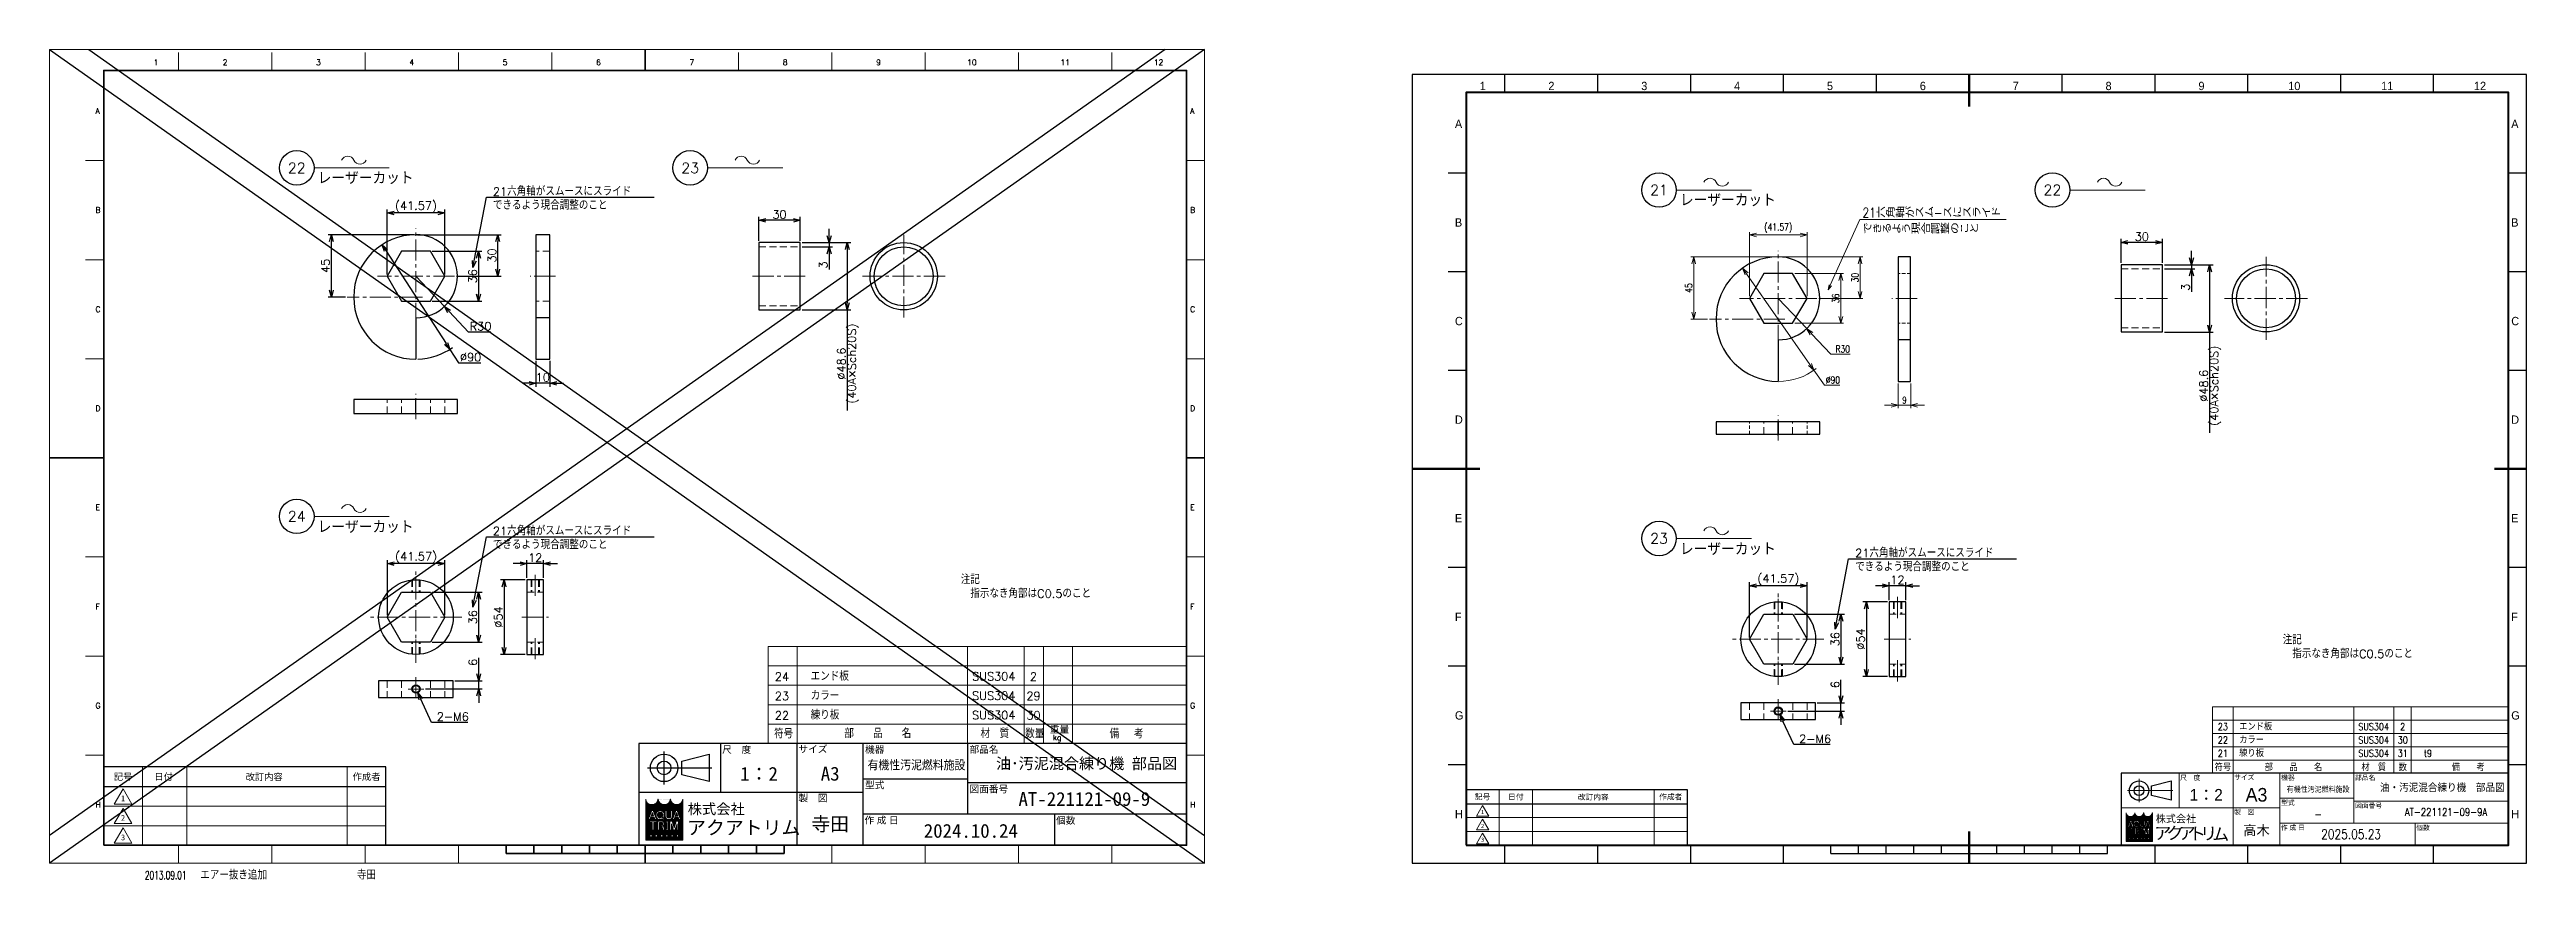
# Model space of a CAD drawing. Header units: millimetres. Extents: x 0 to 1791, y -12 to 588.
import ezdxf
from ezdxf import colors
from ezdxf.entities.mleader import LeaderData, LeaderLine
from ezdxf.enums import TextEntityAlignment as Align
from ezdxf.math import Vec2, Vec3

# ---------------------------------------------------------------- set-up
doc = ezdxf.new("R2010")
doc.units = ezdxf.units.MM
doc.header["$LTSCALE"] = 0.8
doc.header["$PDMODE"] = 99
doc.header["$PDSIZE"] = 1
for name, pattern in [('CENTER2', [28.575, 19.05, -3.175, 3.175, -3.175]), ('HIDDEN', [9.525, 6.35, -3.175]), ('HIDDEN2', [4.7625, 3.175, -1.5875])]:
    doc.linetypes.add(name, pattern=pattern)
for name, color, linetype, lineweight in [('02_細線', 5, 'Continuous', 13), ('03_かくれ線', 6, 'HIDDEN2', 13), ('04_HIDDEN', 2, 'HIDDEN', 13), ('04_中心線', 1, 'CENTER2', 9), ('05_CENTER', 4, 'CENTER2', 13), ('07_TEXT', 3, 'Continuous', 13), ('07_寸法線', 3, 'Continuous', 9), ('08_DIM', 3, 'Continuous', 13), ('90_FRAME', 5, 'Continuous', 35), ('99_図枠', 7, 'Continuous', 40)]:
    doc.layers.add(name, color=color, linetype=linetype, lineweight=lineweight)
doc.layers.add('10_DRAFT', color=8, linetype='Continuous', lineweight=0, plot=False)
doc.layers.add('91_BLANK', color=5, linetype='Continuous', lineweight=0, plot=False)
doc.styles.add('KSS_TXT', font='txt.shx', dxfattribs={"bigfont": 'extfont2.shx'})
doc.styles.add('MS_G', font='MS Gothic.ttf')
doc.styles.get("Standard").update_dxf_attribs({"font": 'txt.shx', "bigfont": 'extfont2.shx'})
doc.styles.add('寸法用', font='simplex.shx', dxfattribs={"width": 0.8, "bigfont": '@extfont2.shx'})
doc.styles.add('表題用', font='MS PGothic.ttf')
doc.dimstyles.new('KSS_DIM', dxfattribs={"dimscale": 2, "dimtxt": 3, "dimasz": 2.5, "dimexe": 1.25, "dimexo": 0.625, "dimtad": 1, "dimdsep": 46, "dimtxsty": 'KSS_TXT', "dimblk": 'OPEN30', "dimcen": 0, "dimazin": 2, "dimtfac": 0.75, "dimtmove": 0, "dimatfit": 3, "dimldrblk": 'OPEN30', "dimfxl": 1.25, "dimtolj": 1, "dimarcsym": 0})
doc.dimstyles.new('KSS_DIM$3', dxfattribs={"dimscale": 2, "dimtxt": 3, "dimasz": 2.5, "dimexe": 1.25, "dimexo": 0.625, "dimtad": 1, "dimtih": 1, "dimtoh": 1, "dimdsep": 46, "dimtxsty": 'KSS_TXT', "dimblk": 'OPEN30', "dimcen": 0, "dimazin": 2, "dimtfac": 0.75, "dimtofl": 0, "dimtmove": 0, "dimatfit": 3, "dimldrblk": 'OPEN30', "dimfxl": 1.25, "dimtolj": 1, "dimarcsym": 0})
doc.dimstyles.new('KSS_DIM$4', dxfattribs={"dimscale": 2, "dimtxt": 3, "dimasz": 2.5, "dimexe": 1.25, "dimexo": 0.625, "dimtad": 1, "dimtih": 1, "dimtoh": 1, "dimdsep": 46, "dimtxsty": 'KSS_TXT', "dimblk": 'OPEN30', "dimcen": 0, "dimse1": 1, "dimazin": 2, "dimtfac": 0.75, "dimtofl": 0, "dimtmove": 0, "dimatfit": 3, "dimldrblk": 'OPEN30', "dimfxl": 1.25, "dimtolj": 1, "dimarcsym": 0})
doc.dimstyles.new('機械製図用', dxfattribs={"dimtxt": 3.5, "dimasz": 3.5, "dimexe": 2, "dimexo": 0, "dimgap": 1.2, "dimtad": 1, "dimdsep": 46, "dimtxsty": '寸法用', "dimblk": 'OPEN30', "dimcen": 0, "dimclrd": 256, "dimclre": 256, "dimclrt": 7, "dimazin": 2, "dimtm": 1e-09, "dimtfac": 0.75, "dimtmove": 0, "dimatfit": 3, "dimldrblk": 'OPEN30', "dimfxl": 1, "dimlwd": -1, "dimlwe": -1, "dimarcsym": 0})
doc.dimstyles.new('機械製図用$3', dxfattribs={"dimtxt": 3.5, "dimasz": 3.5, "dimexe": 2, "dimexo": 0, "dimgap": 1.2, "dimtad": 1, "dimtih": 1, "dimtoh": 1, "dimdsep": 46, "dimtxsty": '寸法用', "dimblk": 'OPEN30', "dimcen": 0, "dimsd1": 1, "dimclrd": 256, "dimclre": 256, "dimclrt": 7, "dimazin": 2, "dimtm": 1e-09, "dimtfac": 0.75, "dimtofl": 0, "dimtmove": 0, "dimatfit": 3, "dimldrblk": 'OPEN30', "dimfxl": 1, "dimlwd": -1, "dimlwe": -1, "dimarcsym": 0})

msp = doc.modelspace()

# ---------------------------------------------------------------- texts
for tag, height, style, width, p in [('23', 5, 'KSS_TXT', 0.85, (1571.128, 98.6)), ('22', 5, 'KSS_TXT', 0.85, (1571.128, 89)), ('SUS304', 5, 'KSS_TXT', 0.85, (1680.105, 98.6)), ('SUS304', 5, 'KSS_TXT', 0.85, (1680.105, 89)), ('30', 5, 'KSS_TXT', 0.85, (1701.109, 89)), ('2', 5, 'KSS_TXT', 0.85, (1701.109, 98.6)), ('符号', 5, 'KSS_TXT', 0.85, (1571.144, 69.802)), ('21', 5, 'KSS_TXT', 0.85, (1571.128, 79.4)), ('部\u3000\u3000品\u3000\u3000名', 5, 'KSS_TXT', 0.85, (1622.117, 69.802)), ('SUS304', 5, 'KSS_TXT', 0.85, (1680.105, 79.4)), ('材\u3000質', 5, 'KSS_TXT', 0.85, (1680.121, 69.802)), ('31', 5, 'KSS_TXT', 0.85, (1701.109, 79.4)), ('数', 5, 'KSS_TXT', 0.85, (1701.126, 69.802)), ('t9', 5, 'KSS_TXT', 0.85, (1719.321, 79.4)), ('備\u3000\u3000考', 5, 'KSS_TXT', 0.85, (1748.446, 69.802)), ('有機性汚泥燃料施設', 4, '表題用', 0.9, (1639.913, 53.652)), ('油・汚泥混合練り機\u3000部品図', 5.5, '表題用', 0.9, (1729.694, 55)), ('AT-221121-09-9A', 5.6, '寸法用', 0.8, (1732.429, 37)), ('-', 5.6, 'KSS_TXT', 0.9, (1639.901, 35.348)), ('2025.05.23', 7, '寸法用', 0.8, (1663.784, 21))]:
    msp.add_attdef(tag, text='', height=height, dxfattribs=dict(style=style, width=width)).set_placement(p, align=Align.MIDDLE)
at = {"style": 'KSS_TXT', "width": 0.85}
for tag, p in [('エンド板', (1582.944, 98.6)), ('カラー', (1582.944, 89)), ('練り板', (1582.944, 79.4))]:
    msp.add_attdef(tag, text='', height=5, dxfattribs=at).set_placement(p, align=Align.MIDDLE_LEFT)
at = {"style": '表題用'}
for tag, height, p in [('1：2', 8.5, (1559.052, 49.5)), ('高木', 7, (1595.401, 24))]:
    msp.add_attdef(tag, text='', height=height, dxfattribs=at).set_placement(p, align=Align.MIDDLE)
at = {"layer": '07_TEXT', "ltscale": 2, "char_height": 6, "attachment_point": 1}
for insert in [(658.738, 207.802), (1614.366, 164.249)]:
    msp.add_mtext_dynamic_manual_height_columns('注記\\P\u3000指示なき角部はC0.5のこと', width=111.28194, gutter_width=15, heights=[0], dxfattribs=dict(at, insert=insert))
at = {"layer": '08_DIM', "style": 'KSS_TXT'}
for p in [(193.865, 490.496), (1178.652, 474.526), (193.865, 238.466), (1178.652, 222.497)]:
    msp.add_text('レーザーカット', height=9, dxfattribs=at).set_placement(p)
at = {"layer": '90_FRAME', "color": 0, "lineweight": 13, "style": 'KSS_TXT'}
for s, height, p in [('1', 4.033, (77.003, 575.218)), ('2', 4.033, (126.874, 575.218)), ('3', 4.033, (194.356, 575.218)), ('4', 4.033, (261.839, 575.218)), ('5', 4.033, (329.321, 575.218)), ('6', 4.033, (396.803, 575.218)), ('7', 4.033, (464.285, 575.218)), ('8', 4.033, (531.768, 575.218)), ('9', 4.033, (599.25, 575.218)), ('10', 4.0328, (666.732, 575.218)), ('11', 4.0328, (734.214, 575.218)), ('12', 4.0328, (801.697, 575.218))]:
    msp.add_text(s, height=height, dxfattribs=at).set_placement(p, align=Align.BOTTOM_CENTER)
for s, p in [('A', (33.228, 543.34)), ('A', (824.522, 543.34)), ('B', (33.228, 471.761)), ('B', (824.522, 471.761)), ('C', (33.228, 400.182)), ('C', (824.522, 400.182)), ('D', (33.228, 328.602)), ('D', (824.522, 328.602)), ('E', (33.228, 257.023)), ('E', (824.522, 257.023)), ('F', (33.228, 185.443)), ('F', (824.522, 185.443)), ('G', (33.228, 113.864)), ('G', (824.522, 113.864)), ('H', (33.228, 42.285)), ('H', (824.522, 42.285))]:
    msp.add_text(s, height=4.033, dxfattribs=at).set_placement(p, align=Align.MIDDLE_LEFT)
at = {"layer": '90_FRAME', "color": 3, "lineweight": 13}
for s, p in [('24', (529.466, 134.797)), ('2', (711.279, 134.898)), ('23', (529.466, 120.797)), ('22', (529.466, 106.797)), ('29', (711.279, 120.898)), ('30', (711.279, 106.898))]:
    msp.add_text(s, height=6, dxfattribs=at).set_placement(p, align=Align.MIDDLE_CENTER)
for s, height, p in [('エンド板', 6, (550.235, 131.952)), ('SUS304', 6, (666.885, 132.031)), ('練り板', 6, (550.235, 103.952)), ('カラー', 6, (550.235, 117.952)), ('SUS304', 6, (666.885, 118.031)), ('SUS304', 6, (666.885, 104.031)), ('符号', 6, (523.757, 90.366)), ('部\u3000\u3000品\u3000\u3000名', 6, (574.621, 90.583)), ('材\u3000質', 6, (672.999, 90.511)), ('数量', 6, (705.285, 90.466)), ('重量', 5, (723.124, 93.738)), ('kg', 4, (725.334, 88.846)), ('備  考', 6, (766.311, 90.366)), ('エアー抜き追加', 6, (108.94, -11.611)), ('寺田', 6, (222.213, -11.611))]:
    msp.add_text(s, height=height, dxfattribs=at).set_placement(p)
at = {"layer": '90_FRAME', "color": 0, "style": '表題用'}
for s, p in [('尺\u3000度', (486.221, 82.124)), ('サイズ', (541.378, 82.497)), ('機器', (589.497, 82.207)), ('部品名', (665.021, 82.207)), ('型式', (589.497, 56.5)), ('図面番号', (665.021, 53.671)), ('製\u3000図', (541.378, 47.14)), ('作 成 日', (589.152, 31.102)), ('個数', (727.597, 30.964))]:
    msp.add_text(s, height=5, dxfattribs=at).set_placement(p, align=Align.MIDDLE_LEFT)
at = {"layer": '90_FRAME', "color": 0, "style": 'MS_G', "width": 0.9}
msp.add_text('有機性汚泥燃料施設', height=6.4, dxfattribs=at).set_placement((626.703, 67.844), align=Align.CENTER)
at = {"layer": '90_FRAME', "color": 0, "style": 'MS_G'}
msp.add_text('油･汚泥混合練り機 部品図', height=8, dxfattribs=at).set_placement((749.655, 68.131), align=Align.CENTER)
at = {"layer": '90_FRAME', "color": 0, "style": '表題用'}
for s, p in [('記号', (53.164, 62.51)), ('日付', (82.477, 62.51)), ('作成者', (229.164, 62.51))]:
    msp.add_text(s, height=4.8, dxfattribs=at).set_placement(p, align=Align.MIDDLE_CENTER)
at = {"layer": '90_FRAME', "color": 0}
for s, height, style, p in [('改訂内容', 4.8, '表題用', (155.164, 62.51)), ('A3', 10, 'MS_G', (564.31, 64.631))]:
    msp.add_text(s, height=height, dxfattribs=dict(at, style=style)).set_placement(p, align=Align.MIDDLE)
at = {"layer": '90_FRAME', "color": 0, "lineweight": 13, "style": 'MS_G'}
for s, p in [('1', (53.164, 46.953)), ('3', (53.164, 18.667)), ('2', (53.164, 32.81))]:
    msp.add_text(s, height=4.243, dxfattribs=at).set_placement(p, align=Align.MIDDLE)
at = {"layer": '90_FRAME', "color": 4, "style": 'MS_G'}
msp.add_text('株式会社', height=7.5608, dxfattribs=at).set_placement((481.957, 39.258), align=Align.MIDDLE_CENTER)
at = {"layer": '90_FRAME', "color": 0, "style": 'MS_G'}
for s, p in [('AT-221121-09-9', (700.452, 41.459)), ('2024.10.24', (631.974, 18.442))]:
    msp.add_text(s, height=10, dxfattribs=at).set_placement(p)
at = {"layer": '90_FRAME', "color": 4, "style": 'MS_G'}
msp.add_text('アクアトリム', height=10, dxfattribs=at).set_placement((460.914, 20.792))
at = {"layer": '90_FRAME', "color": 3, "lineweight": 13, "width": 0.65}
msp.add_text('2013.09.01', height=6, dxfattribs=at).set_placement((68.957, -11.611))
at = {"layer": '90_FRAME', "color": 0, "style": 'MS_G'}
for tag, p in [('1：2', (512.902, 64.631)), ('寺田', (564.31, 28.567))]:
    msp.add_attdef(tag, text='', height=10, dxfattribs=at).set_placement(p, align=Align.MIDDLE)
at = {"layer": '99_図枠', "lineweight": 13, "style": '表題用'}
for s, p in [('1', (1036.076, 556.646)), ('2', (1085.687, 556.646)), ('3', (1152.817, 556.646)), ('4', (1219.947, 556.646)), ('5', (1287.077, 556.646)), ('6', (1354.207, 556.646)), ('7', (1421.337, 556.646)), ('8', (1488.467, 556.646)), ('9', (1555.597, 556.646)), ('10', (1622.727, 556.646)), ('11', (1689.857, 556.646)), ('12', (1756.987, 556.646))]:
    msp.add_text(s, height=6, dxfattribs=at).set_placement(p, align=Align.BOTTOM_CENTER)
for s, p in [('A', (1015.952, 534.043)), ('A', (1779.552, 534.043)), ('B', (1015.952, 462.837)), ('B', (1779.552, 462.837)), ('C', (1015.952, 391.632)), ('C', (1779.552, 391.632)), ('D', (1015.952, 320.426)), ('D', (1779.552, 320.426)), ('E', (1015.952, 249.22)), ('E', (1779.552, 249.22)), ('F', (1015.952, 178.014)), ('F', (1779.552, 178.014)), ('G', (1015.952, 106.809)), ('G', (1779.552, 106.809)), ('H', (1015.952, 35.603)), ('H', (1779.552, 35.603))]:
    msp.add_text(s, height=6, dxfattribs=at).set_placement(p, align=Align.MIDDLE_LEFT)
at = {"layer": '99_図枠', "style": '表題用'}
for s, p in [('尺\u3000度', (1540.186, 61.869)), ('サイズ', (1579.186, 62.132)), ('機器', (1613.21, 61.927)), ('部品名', (1666.611, 61.927)), ('製\u3000図', (1579.186, 37.132)), ('型式', (1613.21, 43.75)), ('図面番号', (1666.611, 41.75)), ('作 成 日', (1612.966, 25.793)), ('個数', (1710.856, 25.695))]:
    msp.add_text(s, height=3.5, dxfattribs=at).set_placement(p, align=Align.MIDDLE_LEFT)
for s, height, p in [('A3', 9.8, (1595.401, 49.5)), ('改訂内容', 4, (1115.952, 48))]:
    msp.add_text(s, height=height, dxfattribs=at).set_placement(p, align=Align.MIDDLE)
for s, p in [('記号', (1035.952, 48)), ('日付', (1059.952, 48)), ('作成者', (1171.952, 48))]:
    msp.add_text(s, height=4, dxfattribs=at).set_placement(p, align=Align.MIDDLE_CENTER)
at = {"layer": '99_図枠', "lineweight": 13, "style": 'MS_G'}
for s, p in [('1', (1035.952, 37)), ('3', (1035.952, 17)), ('2', (1035.952, 27))]:
    msp.add_text(s, height=3, dxfattribs=at).set_placement(p, align=Align.MIDDLE)
at = {"layer": '99_図枠', "lineweight": 5, "style": 'MS_G'}
for s, height, p in [('株式会社', 5.346, (1537.172, 32.197)), ('ア', 9.029, (1527.633, 21.786)), ('ク', 9.029, (1536.335, 21.786)), ('ア', 9.029, (1545.282, 21.786)), ('ト', 9.029, (1552.733, 21.406)), ('リ', 9.029, (1560.809, 21.596)), ('ム', 9.029, (1569.511, 21.026))]:
    msp.add_text(s, height=height, dxfattribs=at).set_placement(p, align=Align.MIDDLE_CENTER)

# ---------------------------------------------------------------- blocks, each defined once
blk = doc.blocks.new('AM_BALLOON1')
at = {"transparency": 16777216}
blk.add_circle((0, 0), 5, dxfattribs=at)
blk.add_attdef('B_NUMBER', text='', height=3, dxfattribs=at).set_placement((0, 0), align=Align.MIDDLE_CENTER)
blk = doc.blocks.new('_OPEN')
at = {"color": 0, "linetype": 'ByBlock'}
for p, q in [((-1, 0.17), (0, 0)), ((0, 0), (-1, -0.17)), ((0, 0), (-1, 0))]:
    blk.add_line(p, q, dxfattribs=at)
blk = doc.blocks.new('p1ba05')
for centre, start, end in [((-2.95, 0.29), 24.22764, 155.57578), ((0, 1.62), 204.22764, 335.57578)]:
    blk.add_arc(centre, 1.62, start, end)
blk = doc.blocks.new('M6tz')
at = {"color": 0}
for radius in [3, 2.5]:
    blk.add_circle((0, 0), radius, dxfattribs=at)
at = {"layer": '05_CENTER'}
for p, q in [((5.7, 0), (-5.7, 0)), ((0, -5.7), (0, 5.7))]:
    blk.add_line(p, q, dxfattribs=at)
blk = doc.blocks.new('_Open30')
at = {"color": 0, "linetype": 'ByBlock', "lineweight": -2}
for p, q in [((-1, 0.27), (0, 0)), ((0, 0), (-1, -0.27)), ((0, 0), (-1, 0))]:
    blk.add_line(p, q, dxfattribs=at)
blk = doc.blocks.new('*D143')
at = {"layer": '08_DIM', "color": 0, "lineweight": -2, "transparency": 16777216}
for p, q in [((302.8, 383.6), (288.9, 398.5)), ((319.1, 383.6), (302.8, 383.6))]:
    blk.add_line(p, q, dxfattribs=at)
at = {"layer": 'Defpoints', "color": 0, "transparency": 16777216}
for p in [(264.9, 424), (285.4, 402.1)]:
    blk.add_point(p, dxfattribs=at)
at = {"layer": '08_DIM', "color": 0, "lineweight": -2, "transparency": 16777216, "xscale": 5, "yscale": 5, "zscale": 5, "rotation": 133.2073344982006}
blk.add_blockref('_Open30', (285.4, 402.1), dxfattribs=at)
at = {"layer": '08_DIM', "color": 0, "transparency": 16777216, "insert": (311.6, 387.9), "char_height": 6, "attachment_point": 5, "style": 'KSS_TXT'}
blk.add_mtext('\\A1;R30', dxfattribs=at)
blk = doc.blocks.new('*D144')
at = {"layer": '08_DIM', "color": 0, "lineweight": -2, "transparency": 16777216}
for p, q in [((276.5, 442), (312.6, 442)), ((310.1, 437), (310.1, 411)), ((276.5, 406), (312.6, 406))]:
    blk.add_line(p, q, dxfattribs=at)
at = {"layer": 'Defpoints', "color": 0, "transparency": 16777216}
for p in [(275.3, 442), (275.3, 406), (310.1, 406)]:
    blk.add_point(p, dxfattribs=at)
at = {"layer": '08_DIM', "color": 0, "lineweight": -2, "transparency": 16777216, "xscale": 5, "yscale": 5, "zscale": 5}
for p, rotation in [((310.1, 442), 90), ((310.1, 406), 270)]:
    blk.add_blockref('_Open30', p, dxfattribs=dict(at, rotation=rotation))
at = {"layer": '08_DIM', "color": 0, "transparency": 16777216, "insert": (305.9, 424), "char_height": 6, "attachment_point": 5, "rotation": 90, "style": 'KSS_TXT'}
blk.add_mtext('\\A1;36', dxfattribs=at)
blk = doc.blocks.new('*D145')
at = {"layer": '08_DIM', "color": 0, "lineweight": -2, "transparency": 16777216}
for p, q in [((266.1, 454), (326.5, 454)), ((324, 429), (324, 449)), ((294.1, 424), (326.5, 424))]:
    blk.add_line(p, q, dxfattribs=at)
at = {"layer": 'Defpoints', "color": 0, "transparency": 16777216}
for p in [(264.9, 454), (324, 454), (292.8, 424)]:
    blk.add_point(p, dxfattribs=at)
at = {"layer": '08_DIM', "color": 0, "lineweight": -2, "transparency": 16777216, "xscale": 5, "yscale": 5, "zscale": 5}
for p, rotation in [((324, 454), 90), ((324, 424), 270)]:
    blk.add_blockref('_Open30', p, dxfattribs=dict(at, rotation=rotation))
at = {"layer": '08_DIM', "color": 0, "transparency": 16777216, "insert": (319.8, 439), "char_height": 6, "attachment_point": 5, "rotation": 90, "style": 'KSS_TXT'}
blk.add_mtext('\\A1;30', dxfattribs=at)
blk = doc.blocks.new('*D146')
at = {"layer": '08_DIM', "color": 0, "lineweight": -2, "transparency": 16777216}
for p, q in [((244.1, 425.3), (244.1, 472.2)), ((280.7, 469.7), (249.1, 469.7)), ((285.7, 425.3), (285.7, 472.2))]:
    blk.add_line(p, q, dxfattribs=at)
at = {"layer": 'Defpoints', "color": 0, "transparency": 16777216}
for p in [(244.1, 469.7), (244.1, 424), (285.7, 424)]:
    blk.add_point(p, dxfattribs=at)
at = {"layer": '08_DIM', "color": 0, "lineweight": -2, "transparency": 16777216, "xscale": 5, "yscale": 5, "zscale": 5, "rotation": 180}
blk.add_blockref('_Open30', (244.1, 469.7), dxfattribs=at)
at = {"layer": '08_DIM', "color": 0, "lineweight": -2, "transparency": 16777216, "xscale": 5, "yscale": 5, "zscale": 5}
blk.add_blockref('_Open30', (285.7, 469.7), dxfattribs=at)
at = {"layer": '08_DIM', "color": 0, "transparency": 16777216, "insert": (264.9, 474), "char_height": 6, "attachment_point": 5, "style": 'KSS_TXT'}
blk.add_mtext('\\A1;(41.57)', dxfattribs=at)
blk = doc.blocks.new('*D147')
at = {"layer": '08_DIM', "color": 0, "lineweight": -2, "transparency": 16777216}
for p, q in [((351.6, 362.8), (351.6, 344.2)), ((361.6, 362.8), (361.6, 344.2)), ((346.6, 346.7), (341.6, 346.7)), ((361.6, 346.7), (351.6, 346.7)), ((366.6, 346.7), (371.6, 346.7))]:
    blk.add_line(p, q, dxfattribs=at)
at = {"layer": 'Defpoints', "color": 0, "transparency": 16777216}
for p in [(351.6, 364), (361.6, 364), (351.6, 346.7)]:
    blk.add_point(p, dxfattribs=at)
at = {"layer": '08_DIM', "color": 0, "lineweight": -2, "transparency": 16777216, "xscale": 5, "yscale": 5, "zscale": 5}
blk.add_blockref('_Open30', (351.6, 346.7), dxfattribs=at)
at = {"layer": '08_DIM', "color": 0, "lineweight": -2, "transparency": 16777216, "xscale": 5, "yscale": 5, "zscale": 5, "rotation": 180}
blk.add_blockref('_Open30', (361.6, 346.7), dxfattribs=at)
at = {"layer": '08_DIM', "color": 0, "transparency": 16777216, "insert": (356.6, 351), "char_height": 6, "attachment_point": 5, "style": 'KSS_TXT'}
blk.add_mtext('\\A1;10', dxfattribs=at)
blk = doc.blocks.new('*D148')
at = {"layer": '08_DIM', "color": 0, "lineweight": -2, "transparency": 16777216}
for p, q in [((263.6, 454), (201.3, 454)), ((203.8, 414), (203.8, 449)), ((214, 409), (201.3, 409))]:
    blk.add_line(p, q, dxfattribs=at)
at = {"layer": 'Defpoints', "color": 0, "transparency": 16777216}
for p in [(203.8, 454), (264.9, 454), (215.3, 409)]:
    blk.add_point(p, dxfattribs=at)
at = {"layer": '08_DIM', "color": 0, "lineweight": -2, "transparency": 16777216, "xscale": 5, "yscale": 5, "zscale": 5}
for p, rotation in [((203.8, 454), 90), ((203.8, 409), 270)]:
    blk.add_blockref('_Open30', p, dxfattribs=dict(at, rotation=rotation))
at = {"layer": '08_DIM', "color": 0, "transparency": 16777216, "insert": (199.5, 431.5), "char_height": 6, "attachment_point": 5, "rotation": 90, "style": 'KSS_TXT'}
blk.add_mtext('\\A1;45', dxfattribs=at)
blk = doc.blocks.new('*D149')
at = {"layer": '08_DIM', "color": 0, "lineweight": -2, "transparency": 16777216}
for p, q in [((243.2, 442.6), (286.6, 375.4)), ((289.3, 371.2), (295.7, 361.4)), ((295.7, 361.4), (311.9, 361.4))]:
    blk.add_line(p, q, dxfattribs=at)
blk.add_arc((264.9, 409), 45, 271.5915, 306.0357, dxfattribs=at)
at = {"layer": 'Defpoints', "color": 0, "transparency": 16777216}
for p in [(240.5, 446.8), (289.3, 371.2)]:
    blk.add_point(p, dxfattribs=at)
at = {"layer": '08_DIM', "color": 0, "lineweight": -2, "transparency": 16777216, "xscale": 5, "yscale": 5, "zscale": 5}
for p, rotation in [((240.5, 446.8), 122.8525800819199), ((289.3, 371.2), 302.8525800819199)]:
    blk.add_blockref('_Open30', p, dxfattribs=dict(at, rotation=rotation))
at = {"layer": '08_DIM', "color": 0, "transparency": 16777216, "insert": (304.4, 365.6), "char_height": 6, "attachment_point": 5, "style": 'KSS_TXT'}
blk.add_mtext('\\A1;%%C90', dxfattribs=at)
blk = doc.blocks.new('*D151')
at = {"layer": '08_DIM', "color": 0, "lineweight": -2, "transparency": 16777216}
for p, q in [((276.7, 195.8), (312.7, 195.8)), ((310.2, 190.8), (310.2, 164.8)), ((276.7, 159.8), (312.7, 159.8))]:
    blk.add_line(p, q, dxfattribs=at)
at = {"layer": 'Defpoints', "color": 0, "transparency": 16777216}
for p in [(275.4, 195.8), (275.4, 159.8), (310.2, 159.8)]:
    blk.add_point(p, dxfattribs=at)
at = {"layer": '08_DIM', "color": 0, "lineweight": -2, "transparency": 16777216, "xscale": 5, "yscale": 5, "zscale": 5}
for p, rotation in [((310.2, 195.8), 90), ((310.2, 159.8), 270)]:
    blk.add_blockref('_Open30', p, dxfattribs=dict(at, rotation=rotation))
at = {"layer": '08_DIM', "color": 0, "transparency": 16777216, "insert": (306, 177.8), "char_height": 6, "attachment_point": 5, "rotation": 90, "style": 'KSS_TXT'}
blk.add_mtext('\\A1;36', dxfattribs=at)
blk = doc.blocks.new('*D150')
at = {"layer": '08_DIM', "color": 0, "lineweight": -2, "transparency": 16777216}
for p, q in [((244.2, 179.1), (244.2, 219)), ((280.8, 216.5), (249.2, 216.5)), ((285.8, 179.1), (285.8, 219))]:
    blk.add_line(p, q, dxfattribs=at)
at = {"layer": 'Defpoints', "color": 0, "transparency": 16777216}
for p in [(244.2, 216.5), (244.2, 177.8), (285.8, 177.8)]:
    blk.add_point(p, dxfattribs=at)
at = {"layer": '08_DIM', "color": 0, "lineweight": -2, "transparency": 16777216, "xscale": 5, "yscale": 5, "zscale": 5, "rotation": 180}
blk.add_blockref('_Open30', (244.2, 216.5), dxfattribs=at)
at = {"layer": '08_DIM', "color": 0, "lineweight": -2, "transparency": 16777216, "xscale": 5, "yscale": 5, "zscale": 5}
blk.add_blockref('_Open30', (285.8, 216.5), dxfattribs=at)
at = {"layer": '08_DIM', "color": 0, "transparency": 16777216, "insert": (265, 220.7), "char_height": 6, "attachment_point": 5, "style": 'KSS_TXT'}
blk.add_mtext('\\A1;(41.57)', dxfattribs=at)
blk = doc.blocks.new('*D152')
at = {"layer": '08_DIM', "color": 0, "lineweight": -2, "transparency": 16777216}
for p, q in [((343.9, 204.8), (326.1, 204.8)), ((328.6, 199.8), (328.6, 155.8)), ((343.9, 150.8), (326.1, 150.8))]:
    blk.add_line(p, q, dxfattribs=at)
at = {"layer": 'Defpoints', "color": 0, "transparency": 16777216}
for p in [(345.1, 204.8), (328.6, 150.8), (345.1, 150.8)]:
    blk.add_point(p, dxfattribs=at)
at = {"layer": '08_DIM', "color": 0, "lineweight": -2, "transparency": 16777216, "xscale": 5, "yscale": 5, "zscale": 5}
for p, rotation in [((328.6, 204.8), 90), ((328.6, 150.8), 270)]:
    blk.add_blockref('_Open30', p, dxfattribs=dict(at, rotation=rotation))
at = {"layer": '08_DIM', "color": 0, "transparency": 16777216, "insert": (324.4, 177.8), "char_height": 6, "attachment_point": 5, "rotation": 90, "style": 'KSS_TXT'}
blk.add_mtext('\\A1;%%C54', dxfattribs=at)
blk = doc.blocks.new('*D153')
at = {"layer": '08_DIM', "color": 0, "lineweight": -2, "transparency": 16777216}
for p, q in [((340.1, 216.5), (335.1, 216.5)), ((345.1, 206.1), (345.1, 219)), ((357.1, 216.5), (345.1, 216.5)), ((357.1, 206.1), (357.1, 219)), ((362.1, 216.5), (367.1, 216.5))]:
    blk.add_line(p, q, dxfattribs=at)
at = {"layer": 'Defpoints', "color": 0, "transparency": 16777216}
for p in [(345.1, 216.5), (345.1, 204.8), (357.1, 204.8)]:
    blk.add_point(p, dxfattribs=at)
at = {"layer": '08_DIM', "color": 0, "lineweight": -2, "transparency": 16777216, "xscale": 5, "yscale": 5, "zscale": 5}
blk.add_blockref('_Open30', (345.1, 216.5), dxfattribs=at)
at = {"layer": '08_DIM', "color": 0, "lineweight": -2, "transparency": 16777216, "xscale": 5, "yscale": 5, "zscale": 5, "rotation": 180}
blk.add_blockref('_Open30', (357.1, 216.5), dxfattribs=at)
at = {"layer": '08_DIM', "color": 0, "transparency": 16777216, "insert": (351.1, 220.7), "char_height": 6, "attachment_point": 5, "style": 'KSS_TXT'}
blk.add_mtext('\\A1;12', dxfattribs=at)
blk = doc.blocks.new('*D154')
at = {"layer": '08_DIM', "color": 0, "lineweight": -2, "transparency": 16777216}
for p, q in [((310.3, 136.9), (310.3, 148.4)), ((271.8, 125.9), (312.8, 125.9)), ((293.1, 131.9), (312.8, 131.9)), ((310.3, 125.9), (310.3, 131.9)), ((310.3, 120.9), (310.3, 115.9))]:
    blk.add_line(p, q, dxfattribs=at)
at = {"layer": 'Defpoints', "color": 0, "transparency": 16777216}
for p in [(270.6, 125.9), (291.9, 131.9), (310.3, 131.9)]:
    blk.add_point(p, dxfattribs=at)
at = {"layer": '08_DIM', "color": 0, "lineweight": -2, "transparency": 16777216, "xscale": 5, "yscale": 5, "zscale": 5}
for p, rotation in [((310.3, 131.9), 270), ((310.3, 125.9), 90)]:
    blk.add_blockref('_Open30', p, dxfattribs=dict(at, rotation=rotation))
at = {"layer": '08_DIM', "color": 0, "transparency": 16777216, "insert": (306, 145.1), "char_height": 6, "attachment_point": 5, "rotation": 90, "style": 'KSS_TXT'}
blk.add_mtext('\\A1;6', dxfattribs=at)
blk = doc.blocks.new('*D155')
at = {"layer": '08_DIM', "color": 0, "lineweight": -2, "transparency": 16777216}
for p, q in [((276.2, 101.6), (268.3, 118.6)), ((302.5, 101.6), (276.2, 101.6))]:
    blk.add_line(p, q, dxfattribs=at)
at = {"layer": 'Defpoints', "color": 0, "transparency": 16777216}
for p in [(263.6, 128.6), (266.2, 123.1)]:
    blk.add_point(p, dxfattribs=at)
at = {"layer": '08_DIM', "color": 0, "lineweight": -2, "transparency": 16777216, "xscale": 5, "yscale": 5, "zscale": 5, "rotation": 115.0759533002459}
blk.add_blockref('_Open30', (266.2, 123.1), dxfattribs=at)
at = {"layer": '08_DIM', "color": 0, "transparency": 16777216, "insert": (291.5, 105.9), "char_height": 6, "attachment_point": 5, "style": 'KSS_TXT'}
blk.add_mtext('\\A1;2-M6', dxfattribs=at)
blk = doc.blocks.new('*D156')
at = {"layer": '08_DIM', "color": 0, "lineweight": -2, "transparency": 16777216}
for p, q in [((544, 448.3), (579.2, 448.3)), ((576.7, 443.3), (576.7, 404.7)), ((544, 399.7), (579.2, 399.7)), ((576.7, 399.7), (576.7, 327))]:
    blk.add_line(p, q, dxfattribs=at)
at = {"layer": 'Defpoints', "color": 0, "transparency": 16777216}
for p in [(542.7, 448.3), (542.7, 399.7), (576.7, 399.7)]:
    blk.add_point(p, dxfattribs=at)
at = {"layer": '08_DIM', "color": 0, "lineweight": -2, "transparency": 16777216, "xscale": 5, "yscale": 5, "zscale": 5}
for p, rotation in [((576.7, 448.3), 90), ((576.7, 399.7), 270)]:
    blk.add_blockref('_Open30', p, dxfattribs=dict(at, rotation=rotation))
at = {"layer": '08_DIM', "color": 0, "transparency": 16777216, "char_height": 6, "attachment_point": 5, "rotation": 90, "style": 'KSS_TXT'}
for s, insert in [('\\A1;(40A×Sch20S)', (580.9, 360.9)), ('\\A1;%%C48.6', (572.4, 360.9))]:
    blk.add_mtext(s, dxfattribs=dict(at, insert=insert))
blk = doc.blocks.new('*D157')
at = {"layer": '08_DIM', "color": 0, "lineweight": -2, "transparency": 16777216}
for p, q in [((512.7, 449.6), (512.7, 466.9)), ((542.7, 449.6), (542.7, 466.9)), ((537.7, 464.4), (517.7, 464.4))]:
    blk.add_line(p, q, dxfattribs=at)
at = {"layer": 'Defpoints', "color": 0, "transparency": 16777216}
for p in [(512.7, 464.4), (512.7, 448.3), (542.7, 448.3)]:
    blk.add_point(p, dxfattribs=at)
at = {"layer": '08_DIM', "color": 0, "lineweight": -2, "transparency": 16777216, "xscale": 5, "yscale": 5, "zscale": 5, "rotation": 180}
blk.add_blockref('_Open30', (512.7, 464.4), dxfattribs=at)
at = {"layer": '08_DIM', "color": 0, "lineweight": -2, "transparency": 16777216, "xscale": 5, "yscale": 5, "zscale": 5}
blk.add_blockref('_Open30', (542.7, 464.4), dxfattribs=at)
at = {"layer": '08_DIM', "color": 0, "transparency": 16777216, "insert": (527.7, 468.6), "char_height": 6, "attachment_point": 5, "style": 'KSS_TXT'}
blk.add_mtext('\\A1;30', dxfattribs=at)
blk = doc.blocks.new('*D158')
at = {"layer": '08_DIM', "color": 0, "lineweight": -2, "transparency": 16777216}
for p, q in [((544, 448.3), (566.1, 448.3)), ((563.6, 453.3), (563.6, 458.3)), ((563.6, 448.3), (563.6, 445.3)), ((544, 445.3), (566.1, 445.3)), ((563.6, 440.3), (563.6, 428.8))]:
    blk.add_line(p, q, dxfattribs=at)
at = {"layer": 'Defpoints', "color": 0, "transparency": 16777216}
for p in [(542.7, 448.3), (542.7, 445.3), (563.6, 445.3)]:
    blk.add_point(p, dxfattribs=at)
at = {"layer": '08_DIM', "color": 0, "lineweight": -2, "transparency": 16777216, "xscale": 5, "yscale": 5, "zscale": 5}
for p, rotation in [((563.6, 448.3), 270), ((563.6, 445.3), 90)]:
    blk.add_blockref('_Open30', p, dxfattribs=dict(at, rotation=rotation))
at = {"layer": '08_DIM', "color": 0, "transparency": 16777216, "insert": (559.3, 432.1), "char_height": 6, "attachment_point": 5, "rotation": 90, "style": 'KSS_TXT'}
blk.add_mtext('\\A1;3', dxfattribs=at)
blk = doc.blocks.new('*D176')
at = {"layer": '07_寸法線', "transparency": 16777216}
for p, q in [((1287.6, 367.7), (1273.6, 382.5)), ((1301.6, 367.7), (1287.6, 367.7))]:
    blk.add_line(p, q, dxfattribs=at)
at = {"layer": 'Defpoints', "color": 0, "transparency": 16777216}
for p in [(1249.7, 408), (1270.2, 386.2)]:
    blk.add_point(p, dxfattribs=at)
at = {"layer": '07_寸法線', "transparency": 16777216, "xscale": 5, "yscale": 5, "zscale": 5, "rotation": 133.2073344982007}
blk.add_blockref('_Open30', (1270.2, 386.2), dxfattribs=at)
at = {"layer": '07_寸法線', "color": 7, "transparency": 16777216, "insert": (1296.3, 371.4), "char_height": 5, "attachment_point": 5, "style": '寸法用'}
blk.add_mtext('R30', dxfattribs=at)
blk = doc.blocks.new('*D170')
at = {"layer": '07_寸法線', "transparency": 16777216}
for p, q in [((1261.6, 426), (1296.9, 426)), ((1294.9, 421), (1294.9, 395)), ((1261.6, 390), (1296.9, 390))]:
    blk.add_line(p, q, dxfattribs=at)
at = {"layer": 'Defpoints', "color": 0, "transparency": 16777216}
for p in [(1260.1, 426), (1260.1, 390), (1294.9, 390)]:
    blk.add_point(p, dxfattribs=at)
at = {"layer": '07_寸法線', "transparency": 16777216, "xscale": 5, "yscale": 5, "zscale": 5}
for p, rotation in [((1294.9, 426), 90), ((1294.9, 390), 270)]:
    blk.add_blockref('_Open30', p, dxfattribs=dict(at, rotation=rotation))
at = {"layer": '07_寸法線', "color": 7, "transparency": 16777216, "insert": (1291.2, 408), "char_height": 5, "attachment_point": 5, "rotation": 90, "style": '寸法用'}
blk.add_mtext('36', dxfattribs=at)
blk = doc.blocks.new('*D171')
at = {"layer": '07_寸法線', "transparency": 16777216}
for p, q in [((1251.2, 438), (1310.8, 438)), ((1308.8, 413), (1308.8, 433)), ((1279.1, 408), (1310.8, 408))]:
    blk.add_line(p, q, dxfattribs=at)
at = {"layer": 'Defpoints', "color": 0, "transparency": 16777216}
for p in [(1249.7, 438), (1308.8, 438), (1277.6, 408)]:
    blk.add_point(p, dxfattribs=at)
at = {"layer": '07_寸法線', "transparency": 16777216, "xscale": 5, "yscale": 5, "zscale": 5}
for p, rotation in [((1308.8, 438), 90), ((1308.8, 408), 270)]:
    blk.add_blockref('_Open30', p, dxfattribs=dict(at, rotation=rotation))
at = {"layer": '07_寸法線', "color": 7, "transparency": 16777216, "insert": (1305.1, 423), "char_height": 5, "attachment_point": 5, "rotation": 90, "style": '寸法用'}
blk.add_mtext('30', dxfattribs=at)
blk = doc.blocks.new('*D173')
at = {"layer": '07_寸法線', "transparency": 16777216}
for p, q in [((1228.9, 409.5), (1228.9, 455.8)), ((1265.5, 453.8), (1233.9, 453.8)), ((1270.5, 409.5), (1270.5, 455.8))]:
    blk.add_line(p, q, dxfattribs=at)
at = {"layer": 'Defpoints', "color": 0, "transparency": 16777216}
for p in [(1228.9, 453.8), (1228.9, 408), (1270.5, 408)]:
    blk.add_point(p, dxfattribs=at)
at = {"layer": '07_寸法線', "transparency": 16777216, "xscale": 5, "yscale": 5, "zscale": 5, "rotation": 180}
blk.add_blockref('_Open30', (1228.9, 453.8), dxfattribs=at)
at = {"layer": '07_寸法線', "transparency": 16777216, "xscale": 5, "yscale": 5, "zscale": 5}
blk.add_blockref('_Open30', (1270.5, 453.8), dxfattribs=at)
at = {"layer": '07_寸法線', "color": 7, "transparency": 16777216, "insert": (1249.7, 458.8), "char_height": 5, "attachment_point": 5, "style": '寸法用'}
blk.add_mtext('(41.57)', dxfattribs=at)
blk = doc.blocks.new('*D174')
at = {"layer": '07_寸法線', "transparency": 16777216}
for p, q in [((1336.4, 346.5), (1336.4, 328.8)), ((1345.4, 346.5), (1345.4, 328.8)), ((1331.4, 330.8), (1326.4, 330.8)), ((1345.4, 330.8), (1336.4, 330.8)), ((1350.4, 330.8), (1355.4, 330.8))]:
    blk.add_line(p, q, dxfattribs=at)
at = {"layer": 'Defpoints', "color": 0, "transparency": 16777216}
for p in [(1336.4, 348), (1345.4, 348), (1336.4, 330.8)]:
    blk.add_point(p, dxfattribs=at)
at = {"layer": '07_寸法線', "transparency": 16777216, "xscale": 5, "yscale": 5, "zscale": 5}
blk.add_blockref('_Open30', (1336.4, 330.8), dxfattribs=at)
at = {"layer": '07_寸法線', "transparency": 16777216, "xscale": 5, "yscale": 5, "zscale": 5, "rotation": 180}
blk.add_blockref('_Open30', (1345.4, 330.8), dxfattribs=at)
at = {"layer": '07_寸法線', "color": 7, "transparency": 16777216, "insert": (1340.9, 334.5), "char_height": 5, "attachment_point": 5, "style": '寸法用'}
blk.add_mtext('9', dxfattribs=at)
blk = doc.blocks.new('*D172')
at = {"layer": '07_寸法線', "transparency": 16777216}
for p, q in [((1248.2, 438), (1186.6, 438)), ((1188.6, 398), (1188.6, 433)), ((1198.5, 393), (1186.6, 393))]:
    blk.add_line(p, q, dxfattribs=at)
at = {"layer": 'Defpoints', "color": 0, "transparency": 16777216}
for p in [(1188.6, 438), (1249.7, 438), (1200, 393)]:
    blk.add_point(p, dxfattribs=at)
at = {"layer": '07_寸法線', "transparency": 16777216, "xscale": 5, "yscale": 5, "zscale": 5}
for p, rotation in [((1188.6, 438), 90), ((1188.6, 393), 270)]:
    blk.add_blockref('_Open30', p, dxfattribs=dict(at, rotation=rotation))
at = {"layer": '07_寸法線', "color": 7, "transparency": 16777216, "insert": (1184.9, 415.5), "char_height": 5, "attachment_point": 5, "rotation": 90, "style": '寸法用'}
blk.add_mtext('45', dxfattribs=at)
blk = doc.blocks.new('*D175')
at = {"layer": '07_寸法線', "transparency": 16777216}
for p, q in [((1226.8, 425.8), (1272.6, 360.2)), ((1275.4, 356.1), (1283, 345.4)), ((1283, 345.4), (1294.2, 345.4))]:
    blk.add_line(p, q, dxfattribs=at)
blk.add_arc((1249.7, 393), 45, 270, 307.4724, dxfattribs=at)
at = {"layer": 'Defpoints', "color": 0, "transparency": 16777216}
for p in [(1223.9, 429.9), (1275.4, 356.1)]:
    blk.add_point(p, dxfattribs=at)
at = {"layer": '07_寸法線', "transparency": 16777216, "xscale": 5, "yscale": 5, "zscale": 5}
for p, rotation in [((1223.9, 429.9), 124.9259051217519), ((1275.4, 356.1), 304.9259051217519)]:
    blk.add_blockref('_Open30', p, dxfattribs=dict(at, rotation=rotation))
at = {"layer": '07_寸法線', "color": 7, "transparency": 16777216, "insert": (1289.2, 349.1), "char_height": 5, "attachment_point": 5, "style": '寸法用'}
blk.add_mtext('∅90', dxfattribs=at)
blk = doc.blocks.new('*D161')
at = {"layer": '08_DIM', "color": 0, "lineweight": -2, "transparency": 16777216}
for p, q in [((1261.4, 179.9), (1297.5, 179.9)), ((1295, 174.9), (1295, 148.9)), ((1261.4, 143.9), (1297.5, 143.9))]:
    blk.add_line(p, q, dxfattribs=at)
at = {"layer": 'Defpoints', "color": 0, "transparency": 16777216}
for p in [(1260.2, 179.9), (1260.2, 143.9), (1295, 143.9)]:
    blk.add_point(p, dxfattribs=at)
at = {"layer": '08_DIM', "color": 0, "lineweight": -2, "transparency": 16777216, "xscale": 5, "yscale": 5, "zscale": 5}
for p, rotation in [((1295, 179.9), 90), ((1295, 143.9), 270)]:
    blk.add_blockref('_Open30', p, dxfattribs=dict(at, rotation=rotation))
at = {"layer": '08_DIM', "color": 0, "transparency": 16777216, "insert": (1290.8, 161.9), "char_height": 6, "attachment_point": 5, "rotation": 90, "style": 'KSS_TXT'}
blk.add_mtext('\\A1;36', dxfattribs=at)
blk = doc.blocks.new('*D162')
at = {"layer": '08_DIM', "color": 0, "lineweight": -2, "transparency": 16777216}
for p, q in [((1229, 163.1), (1229, 203)), ((1265.6, 200.5), (1234, 200.5)), ((1270.6, 163.1), (1270.6, 203))]:
    blk.add_line(p, q, dxfattribs=at)
at = {"layer": 'Defpoints', "color": 0, "transparency": 16777216}
for p in [(1229, 200.5), (1229, 161.9), (1270.6, 161.9)]:
    blk.add_point(p, dxfattribs=at)
at = {"layer": '08_DIM', "color": 0, "lineweight": -2, "transparency": 16777216, "xscale": 5, "yscale": 5, "zscale": 5, "rotation": 180}
blk.add_blockref('_Open30', (1229, 200.5), dxfattribs=at)
at = {"layer": '08_DIM', "color": 0, "lineweight": -2, "transparency": 16777216, "xscale": 5, "yscale": 5, "zscale": 5}
blk.add_blockref('_Open30', (1270.6, 200.5), dxfattribs=at)
at = {"layer": '08_DIM', "color": 0, "transparency": 16777216, "insert": (1249.8, 204.7), "char_height": 6, "attachment_point": 5, "style": 'KSS_TXT'}
blk.add_mtext('\\A1;(41.57)', dxfattribs=at)
blk = doc.blocks.new('*D163')
at = {"layer": '08_DIM', "color": 0, "lineweight": -2, "transparency": 16777216}
for p, q in [((1328.7, 188.9), (1310.9, 188.9)), ((1313.4, 183.9), (1313.4, 139.9)), ((1328.7, 134.9), (1310.9, 134.9))]:
    blk.add_line(p, q, dxfattribs=at)
at = {"layer": 'Defpoints', "color": 0, "transparency": 16777216}
for p in [(1329.9, 188.9), (1313.4, 134.9), (1329.9, 134.9)]:
    blk.add_point(p, dxfattribs=at)
at = {"layer": '08_DIM', "color": 0, "lineweight": -2, "transparency": 16777216, "xscale": 5, "yscale": 5, "zscale": 5}
for p, rotation in [((1313.4, 188.9), 90), ((1313.4, 134.9), 270)]:
    blk.add_blockref('_Open30', p, dxfattribs=dict(at, rotation=rotation))
at = {"layer": '08_DIM', "color": 0, "transparency": 16777216, "insert": (1309.2, 161.9), "char_height": 6, "attachment_point": 5, "rotation": 90, "style": 'KSS_TXT'}
blk.add_mtext('\\A1;%%C54', dxfattribs=at)
blk = doc.blocks.new('*D164')
at = {"layer": '08_DIM', "color": 0, "lineweight": -2, "transparency": 16777216}
for p, q in [((1324.9, 200.5), (1319.9, 200.5)), ((1329.9, 190.1), (1329.9, 203)), ((1341.9, 200.5), (1329.9, 200.5)), ((1341.9, 190.1), (1341.9, 203)), ((1346.9, 200.5), (1351.9, 200.5))]:
    blk.add_line(p, q, dxfattribs=at)
at = {"layer": 'Defpoints', "color": 0, "transparency": 16777216}
for p in [(1329.9, 200.5), (1329.9, 188.9), (1341.9, 188.9)]:
    blk.add_point(p, dxfattribs=at)
at = {"layer": '08_DIM', "color": 0, "lineweight": -2, "transparency": 16777216, "xscale": 5, "yscale": 5, "zscale": 5}
blk.add_blockref('_Open30', (1329.9, 200.5), dxfattribs=at)
at = {"layer": '08_DIM', "color": 0, "lineweight": -2, "transparency": 16777216, "xscale": 5, "yscale": 5, "zscale": 5, "rotation": 180}
blk.add_blockref('_Open30', (1341.9, 200.5), dxfattribs=at)
at = {"layer": '08_DIM', "color": 0, "transparency": 16777216, "insert": (1335.9, 204.7), "char_height": 6, "attachment_point": 5, "style": 'KSS_TXT'}
blk.add_mtext('\\A1;12', dxfattribs=at)
blk = doc.blocks.new('*D165')
at = {"layer": '08_DIM', "color": 0, "lineweight": -2, "transparency": 16777216}
for p, q in [((1295, 120.9), (1295, 132.4)), ((1256.6, 109.9), (1297.5, 109.9)), ((1277.9, 115.9), (1297.5, 115.9)), ((1295, 109.9), (1295, 115.9)), ((1295, 104.9), (1295, 99.9))]:
    blk.add_line(p, q, dxfattribs=at)
at = {"layer": 'Defpoints', "color": 0, "transparency": 16777216}
for p in [(1255.4, 109.9), (1276.7, 115.9), (1295, 115.9)]:
    blk.add_point(p, dxfattribs=at)
at = {"layer": '08_DIM', "color": 0, "lineweight": -2, "transparency": 16777216, "xscale": 5, "yscale": 5, "zscale": 5}
for p, rotation in [((1295, 115.9), 270), ((1295, 109.9), 90)]:
    blk.add_blockref('_Open30', p, dxfattribs=dict(at, rotation=rotation))
at = {"layer": '08_DIM', "color": 0, "transparency": 16777216, "insert": (1290.8, 129.1), "char_height": 6, "attachment_point": 5, "rotation": 90, "style": 'KSS_TXT'}
blk.add_mtext('\\A1;6', dxfattribs=at)
blk = doc.blocks.new('*D166')
at = {"layer": '08_DIM', "color": 0, "lineweight": -2, "transparency": 16777216}
for p, q in [((1261, 85.7), (1253.1, 102.6)), ((1287.3, 85.7), (1261, 85.7))]:
    blk.add_line(p, q, dxfattribs=at)
at = {"layer": 'Defpoints', "color": 0, "transparency": 16777216}
for p in [(1248.4, 112.6), (1251, 107.2)]:
    blk.add_point(p, dxfattribs=at)
at = {"layer": '08_DIM', "color": 0, "lineweight": -2, "transparency": 16777216, "xscale": 5, "yscale": 5, "zscale": 5, "rotation": 115.0759533002449}
blk.add_blockref('_Open30', (1251, 107.2), dxfattribs=at)
at = {"layer": '08_DIM', "color": 0, "transparency": 16777216, "insert": (1276.3, 89.9), "char_height": 6, "attachment_point": 5, "style": 'KSS_TXT'}
blk.add_mtext('\\A1;2-M6', dxfattribs=at)
blk = doc.blocks.new('*D167')
at = {"layer": '08_DIM', "color": 0, "lineweight": -2, "transparency": 16777216}
for p, q in [((1528.8, 432.3), (1564, 432.3)), ((1561.5, 427.3), (1561.5, 388.7)), ((1528.8, 383.7), (1564, 383.7)), ((1561.5, 383.7), (1561.5, 311))]:
    blk.add_line(p, q, dxfattribs=at)
at = {"layer": 'Defpoints', "color": 0, "transparency": 16777216}
for p in [(1527.5, 432.3), (1527.5, 383.7), (1561.5, 383.7)]:
    blk.add_point(p, dxfattribs=at)
at = {"layer": '08_DIM', "color": 0, "lineweight": -2, "transparency": 16777216, "xscale": 5, "yscale": 5, "zscale": 5}
for p, rotation in [((1561.5, 432.3), 90), ((1561.5, 383.7), 270)]:
    blk.add_blockref('_Open30', p, dxfattribs=dict(at, rotation=rotation))
at = {"layer": '08_DIM', "color": 0, "transparency": 16777216, "char_height": 6, "attachment_point": 5, "rotation": 90, "style": 'KSS_TXT'}
for s, insert in [('\\A1;(40A×Sch20S)', (1565.7, 344.9)), ('\\A1;%%C48.6', (1557.2, 344.9))]:
    blk.add_mtext(s, dxfattribs=dict(at, insert=insert))
blk = doc.blocks.new('*D168')
at = {"layer": '08_DIM', "color": 0, "lineweight": -2, "transparency": 16777216}
for p, q in [((1497.5, 433.6), (1497.5, 450.9)), ((1522.5, 448.4), (1502.5, 448.4)), ((1527.5, 433.6), (1527.5, 450.9))]:
    blk.add_line(p, q, dxfattribs=at)
at = {"layer": 'Defpoints', "color": 0, "transparency": 16777216}
for p in [(1497.5, 448.4), (1497.5, 432.3), (1527.5, 432.3)]:
    blk.add_point(p, dxfattribs=at)
at = {"layer": '08_DIM', "color": 0, "lineweight": -2, "transparency": 16777216, "xscale": 5, "yscale": 5, "zscale": 5, "rotation": 180}
blk.add_blockref('_Open30', (1497.5, 448.4), dxfattribs=at)
at = {"layer": '08_DIM', "color": 0, "lineweight": -2, "transparency": 16777216, "xscale": 5, "yscale": 5, "zscale": 5}
blk.add_blockref('_Open30', (1527.5, 448.4), dxfattribs=at)
at = {"layer": '08_DIM', "color": 0, "transparency": 16777216, "insert": (1512.5, 452.6), "char_height": 6, "attachment_point": 5, "style": 'KSS_TXT'}
blk.add_mtext('\\A1;30', dxfattribs=at)
blk = doc.blocks.new('*D169')
at = {"layer": '08_DIM', "color": 0, "lineweight": -2, "transparency": 16777216}
for p, q in [((1528.8, 432.3), (1550.9, 432.3)), ((1548.4, 437.3), (1548.4, 442.3)), ((1548.4, 432.3), (1548.4, 429.3)), ((1528.8, 429.3), (1550.9, 429.3)), ((1548.4, 424.3), (1548.4, 412.8))]:
    blk.add_line(p, q, dxfattribs=at)
at = {"layer": 'Defpoints', "color": 0, "transparency": 16777216}
for p in [(1527.5, 432.3), (1527.5, 429.3), (1548.4, 429.3)]:
    blk.add_point(p, dxfattribs=at)
at = {"layer": '08_DIM', "color": 0, "lineweight": -2, "transparency": 16777216, "xscale": 5, "yscale": 5, "zscale": 5}
for p, rotation in [((1548.4, 432.3), 270), ((1548.4, 429.3), 90)]:
    blk.add_blockref('_Open30', p, dxfattribs=dict(at, rotation=rotation))
at = {"layer": '08_DIM', "color": 0, "transparency": 16777216, "insert": (1544.1, 416.1), "char_height": 6, "attachment_point": 5, "rotation": 90, "style": 'KSS_TXT'}
blk.add_mtext('\\A1;3', dxfattribs=at)

# ---------------------------------------------------------------- dimensions: what is measured, and where the dimension line sits
at = {"layer": '07_寸法線'}
dim = msp.add_linear_dim(base=(1228.9, 453.773), p1=(1270.47, 408.038), p2=(1228.9, 408.038), text='(<>)', dimstyle='機械製図用', override={"dimtxt": 5, "dimasz": 5, "dimexo": 1.5}, dxfattribs=at)
dim.commit()
dim.dimension.update_dxf_attribs({"geometry": '*D173', "text_midpoint": (1249.685, 458.782)})
for base, p1, p2, picture, middle in [((1188.579, 438.038), (1200.049, 393.038), (1249.685, 438.038), '*D172', (1184.879, 415.538)), ((1308.798, 438.038), (1277.598, 408.038), (1249.685, 438.038), '*D171', (1305.098, 423.038)), ((1294.918, 390.038), (1260.077, 426.038), (1260.077, 390.038), '*D170', (1291.218, 408.038))]:
    dim = msp.add_linear_dim(base=base, p1=p1, p2=p2, angle=90, dimstyle='機械製図用', override={"dimtxt": 5, "dimasz": 5, "dimexo": 1.5}, dxfattribs=at)
    dim.commit()
    dim.dimension.update_dxf_attribs({"geometry": picture, "text_midpoint": middle})
dim = msp.add_diameter_dim_2p(p1=(1223.922, 429.933), p2=(1275.448, 356.143), dimstyle='機械製図用$3', override={"dimtxt": 5, "dimasz": 5}, dxfattribs=at)
dim.commit()
dim.dimension.update_dxf_attribs({"geometry": '*D175', "text_midpoint": (1289.199, 345.397), "dimtype": 163})
dim = msp.add_radius_dim(center=(1249.685, 408.038), mpoint=(1270.224, 386.171), dimstyle='機械製図用$3', override={"dimtxt": 5, "dimasz": 5}, dxfattribs=at)
dim.commit()
dim.dimension.update_dxf_attribs({"geometry": '*D176', "text_midpoint": (1296.343, 367.681), "dimtype": 164})
dim = msp.add_linear_dim(base=(1336.359, 330.758), p1=(1345.359, 348.038), p2=(1336.359, 348.038), dimstyle='機械製図用', override={"dimtxt": 5, "dimasz": 5, "dimexo": 1.5}, dxfattribs=at)
dim.commit()
dim.dimension.update_dxf_attribs({"geometry": '*D174', "text_midpoint": (1340.859, 334.458)})
at = {"layer": '08_DIM'}
for base, p1, p2, picture, middle in [((244.113, 469.742), (285.682, 424.007), (244.113, 424.007), '*D146', (264.897, 473.992)), ((244.228, 216.46), (285.797, 177.84), (244.228, 177.84), '*D150', (265.013, 220.71)), ((1229.016, 200.491), (1270.585, 161.87), (1229.016, 161.87), '*D162', (1249.801, 204.741))]:
    dim = msp.add_linear_dim(base=base, p1=p1, p2=p2, text='(<>)', dimstyle='KSS_DIM', dxfattribs=at)
    dim.commit()
    dim.dimension.update_dxf_attribs({"geometry": picture, "text_midpoint": middle})
for base, p1, p2, picture, middle in [((512.718, 464.354), (542.718, 448.307), (512.718, 448.307), '*D157', (527.718, 468.604)), ((1497.506, 448.385), (1527.506, 432.338), (1497.506, 432.338), '*D168', (1512.506, 452.635)), ((351.571, 346.727), (361.571, 364.007), (351.571, 364.007), '*D147', (356.571, 350.977)), ((345.141, 216.46), (357.141, 204.84), (345.141, 204.84), '*D153', (351.141, 220.71)), ((1329.929, 200.491), (1341.929, 188.87), (1329.929, 188.87), '*D164', (1335.929, 204.741))]:
    dim = msp.add_linear_dim(base=base, p1=p1, p2=p2, dimstyle='KSS_DIM', dxfattribs=at)
    dim.commit()
    dim.dimension.update_dxf_attribs({"geometry": picture, "text_midpoint": middle})
for base, p1, p2, angle, picture, middle in [((203.791, 454.007), (215.261, 409.007), (264.897, 454.007), 90, '*D148', (199.541, 431.507)), ((324.01, 454.007), (292.811, 424.007), (264.897, 454.007), 90, '*D145', (319.76, 439.007)), ((563.574, 445.307), (542.718, 448.307), (542.718, 445.307), 270, '*D158', (559.324, 432.057)), ((310.13, 406.007), (275.29, 442.007), (275.29, 406.007), 90, '*D144', (305.88, 424.007)), ((1548.361, 429.338), (1527.506, 432.338), (1527.506, 429.338), 270, '*D169', (1544.111, 416.088)), ((310.245, 159.84), (275.405, 195.84), (275.405, 159.84), 90, '*D151', (305.995, 177.84)), ((1295.033, 143.87), (1260.193, 179.87), (1260.193, 143.87), 90, '*D161', (1290.783, 161.87)), ((310.261, 131.862), (270.573, 125.862), (291.897, 131.862), 90, '*D154', (306.011, 145.112)), ((1295.048, 115.893), (1255.361, 109.893), (1276.685, 115.893), 90, '*D165', (1290.798, 129.143))]:
    dim = msp.add_linear_dim(base=base, p1=p1, p2=p2, angle=angle, dimstyle='KSS_DIM', dxfattribs=at)
    dim.commit()
    dim.dimension.update_dxf_attribs({"geometry": picture, "text_midpoint": middle})
for base, p1, p2, picture, middle in [((576.684, 399.707), (542.718, 448.307), (542.718, 399.707), '*D156', (576.684, 360.857)), ((1561.472, 383.738), (1527.506, 432.338), (1527.506, 383.738), '*D167', (1561.472, 344.888))]:
    dim = msp.add_linear_dim(base=base, p1=p1, p2=p2, angle=270, text='%%C<>', dimstyle='KSS_DIM', override={"dimpost": '\\X(40A×Sch20S)'}, dxfattribs=at)
    dim.commit()
    dim.dimension.update_dxf_attribs({"geometry": picture, "text_midpoint": middle})
dim = msp.add_diameter_dim_2p(p1=(240.486, 446.81), p2=(289.309, 371.204), dimstyle='KSS_DIM$3', override={"dimpost": '%%C<>', "dimtix": 1, "dimatfit": 2}, dxfattribs=at)
dim.commit()
dim.dimension.update_dxf_attribs({"geometry": '*D149', "text_midpoint": (304.411, 361.367), "dimtype": 163})
dim = msp.add_radius_dim(center=(264.897, 424.007), mpoint=(285.437, 402.141), dimstyle='KSS_DIM$4', override={"dimpost": 'R<>', "dimtix": 1}, dxfattribs=at)
dim.commit()
dim.dimension.update_dxf_attribs({"geometry": '*D143', "text_midpoint": (311.555, 383.65), "dimtype": 164})
for base, p1, p2, picture, middle in [((328.635, 150.84), (345.141, 204.84), (345.141, 150.84), '*D152', (324.385, 177.84)), ((1313.422, 134.87), (1329.929, 188.87), (1329.929, 134.87), '*D163', (1309.172, 161.87))]:
    dim = msp.add_linear_dim(base=base, p1=p1, p2=p2, angle=90, text='%%C<>', dimstyle='KSS_DIM', dxfattribs=at)
    dim.commit()
    dim.dimension.update_dxf_attribs({"geometry": picture, "text_midpoint": middle})
for p1, p2, picture, middle in [((263.626, 128.579), (266.169, 123.145), '*D155', (291.479, 101.645)), ((1248.414, 112.61), (1250.957, 107.175), '*D166', (1276.267, 85.676))]:
    dim = msp.add_diameter_dim_2p(p1=p1, p2=p2, text='2-M<>', dimstyle='KSS_DIM$3', override={"dimpost": '<>', "dimtix": 1}, dxfattribs=at)
    dim.commit()
    dim.dimension.update_dxf_attribs({"geometry": picture, "text_midpoint": middle, "dimtype": 163})

# ---------------------------------------------------------------- hatches: boundary and pattern name
at = {"layer": '90_FRAME', "lineweight": 5}
h = msp.add_hatch(dxfattribs=at)
h.set_pattern_fill('_USER', color=4, scale=0.6, angle=45, pattern_type=0)
h.set_pattern_definition([(45, (-808.554, -12.79816), (-0.42426407, 0.42426407), [])])
edge = h.paths.add_edge_path()
edge.add_arc((457.838, 46.224), 0.128, 90, 180)
edge.add_ellipse((453.355, 46.224), major_axis=(-4.355, 0), ratio=0.88235294, start_angle=360, end_angle=540, ccw=False)
edge.add_arc((448.872, 46.224), 0.128, 3.187318, 180)
edge.add_ellipse((444.39, 46.224), major_axis=(-4.355, 0), ratio=0.88235294, start_angle=360, end_angle=540, ccw=False)
edge.add_arc((439.907, 46.224), 0.128, 3.187318, 180)
edge.add_ellipse((435.424, 46.224), major_axis=(-4.355, 0), ratio=0.88235294, start_angle=360, end_angle=540, ccw=False)
edge.add_arc((430.941, 46.224), 0.128, 3.187318, 90)
edge.add_line((430.941, 46.352), (430.941, 16.766))
edge.add_line((430.941, 16.766), (457.838, 16.766))
edge.add_line((457.838, 16.766), (457.838, 46.352))
h.paths.add_polyline_path([(435.278, 38.051), (436.34, 38.051), (438.755, 31.677), (438.755, 31.647), (437.606, 31.647), (437.004, 33.335), (434.64, 33.335), (434.987, 34.308), (436.658, 34.308), (435.809, 36.691), (434.013, 31.647), (432.864, 31.647), (432.864, 31.677)], flags=16)
edge = h.paths.add_edge_path(flags=16)
edge.add_ellipse((441.428, 35.233), major_axis=(-2.946, 0), ratio=0.95652174, start_angle=180, end_angle=360, ccw=False)
edge.add_line((444.374, 35.233), (444.374, 34.464))
edge.add_ellipse((441.428, 34.464), major_axis=(-2.946, 0), ratio=0.95652174, start_angle=142.105255, end_angle=180, ccw=False)
edge.add_line((443.753, 32.734), (442.927, 33.414))
edge.add_ellipse((441.428, 34.54), major_axis=(1.878, 0), ratio=0.99503582, start_angle=-37.042763, end_angle=0)
edge.add_line((443.306, 34.54), (443.306, 35.158))
edge.add_ellipse((441.428, 35.158), major_axis=(1.878, 0), ratio=0.99471826, start_angle=360, end_angle=540)
edge.add_line((439.55, 35.158), (439.55, 34.54))
edge.add_ellipse((441.428, 34.54), major_axis=(1.878, 0), ratio=0.99503582, start_angle=-180, end_angle=-65.757949)
edge.add_line((442.199, 32.836), (441.676, 33.345))
edge.add_line((441.676, 33.345), (442.244, 33.947))
edge.add_line((442.244, 33.947), (444.616, 31.992))
edge.add_line((444.616, 31.992), (443.874, 31.205))
edge.add_line((443.874, 31.205), (442.984, 32.072))
edge.add_ellipse((441.428, 34.464), major_axis=(-2.946, 0), ratio=0.95652174, start_angle=0, end_angle=121.883625, ccw=False)
edge.add_line((438.482, 34.464), (438.482, 35.233))
h.paths.add_polyline_path([(438.946, 30.366), (438.946, 29.469), (437.025, 29.469, 0.41421356), (436.896, 29.341), (436.896, 23.962), (435.744, 23.962), (435.744, 29.341, 0.41421356), (435.616, 29.469), (433.694, 29.469), (433.694, 30.366)], flags=16)
edge = h.paths.add_edge_path(flags=16)
edge.add_line((439.676, 30.366), (442.622, 30.366))
edge.add_ellipse((442.622, 28.681), major_axis=(-2.067, 0), ratio=0.8148203, start_angle=111.386975, end_angle=270, ccw=False)
edge.add_arc((442.939, 26.398), 0.837, 22.272952, 58.553113, ccw=False)
edge.add_line((443.714, 26.716), (444.817, 24.013))
edge.add_line((444.817, 24.013), (444.817, 23.962))
edge.add_line((444.817, 23.962), (443.575, 23.962))
edge.add_line((443.575, 23.962), (442.6, 26.676))
edge.add_arc((442.125, 26.484), 0.512, 21.928298, 90)
edge.add_line((442.125, 26.997), (440.867, 26.997))
edge.add_line((440.867, 26.997), (440.867, 27.893))
edge.add_line((440.867, 27.893), (442.775, 27.893))
edge.add_arc((442.748, 28.681), 0.789, 271.997057, 448.002943)
edge.add_line((442.775, 29.469), (440.828, 29.469))
edge.add_line((440.828, 29.469), (440.828, 23.962))
edge.add_line((440.828, 23.962), (439.676, 23.962))
edge.add_line((439.676, 23.962), (439.676, 30.366))
h.paths.add_polyline_path([(444.966, 38.051), (446.119, 38.051), (446.119, 34.464, 0.17503056), (446.627, 32.997, 0.25714961), (448.684, 32.997, 0.17503056), (449.192, 34.464), (449.192, 38.051), (450.345, 38.051), (450.345, 34.233, -0.37939124), (447.848, 31.647), (447.463, 31.647, -0.37939124), (444.966, 34.233)], flags=16)
h.paths.add_polyline_path([(445.788, 30.366), (447.197, 30.366), (447.197, 29.469, 0.41421356), (447.069, 29.341), (447.069, 24.987, 0.41421356), (447.197, 24.859), (447.197, 23.962), (445.788, 23.962), (445.788, 24.859, 0.41421356), (445.917, 24.987), (445.917, 29.341, 0.41421356), (445.788, 29.469)], flags=16)
h.paths.add_polyline_path([(448.351, 30.366), (450.024, 30.366), (451.553, 25.715), (453.083, 30.366), (454.756, 30.366), (454.756, 23.962), (453.604, 23.962), (453.604, 28.445), (452.13, 23.962), (450.977, 23.962), (449.503, 28.445), (449.504, 23.962), (448.351, 23.962)], flags=16)
h.paths.add_polyline_path([(452.695, 38.051), (453.757, 38.051), (456.172, 31.677), (456.172, 31.647), (455.022, 31.647), (454.421, 33.335), (452.057, 33.335), (452.403, 34.308), (454.074, 34.308), (453.226, 36.691), (451.43, 31.647), (450.28, 31.647), (450.28, 31.677)], flags=16)
h.paths.add_polyline_path([(434.015, 20.608), (435.552, 20.608), (435.552, 19.071), (434.015, 19.071)], flags=16)
h.paths.add_polyline_path([(437.858, 20.608), (439.395, 20.608), (439.395, 19.071), (437.858, 19.071)], flags=16)
h.paths.add_polyline_path([(441.7, 20.608), (443.237, 20.608), (443.237, 19.071), (441.7, 19.071)], flags=16)
h.paths.add_polyline_path([(445.542, 20.608), (447.079, 20.608), (447.079, 19.071), (445.542, 19.071)], flags=16)
h.paths.add_polyline_path([(449.385, 20.608), (450.922, 20.608), (450.922, 19.071), (449.385, 19.071)], flags=16)
h.paths.add_polyline_path([(453.227, 20.608), (454.764, 20.608), (454.764, 19.071), (453.227, 19.071)], flags=16)
at = {"layer": '99_図枠', "lineweight": 5}
h = msp.add_hatch(color=256, dxfattribs=at)
h.dxf.hatch_style = 1
edge = h.paths.add_edge_path()
edge.add_arc((1520.118, 36.485), 0.0906, 90, 180)
edge.add_ellipse((1516.948, 36.485), major_axis=(-3.079, 0), ratio=0.88235294, start_angle=360, end_angle=540, ccw=False)
edge.add_arc((1513.778, 36.485), 0.0906, 3.187318, 180)
edge.add_ellipse((1510.609, 36.485), major_axis=(-3.079, 0), ratio=0.88235294, start_angle=360, end_angle=540, ccw=False)
edge.add_arc((1507.439, 36.485), 0.0906, 3.187318, 180)
edge.add_ellipse((1504.269, 36.485), major_axis=(-3.079, 0), ratio=0.88235294, start_angle=360, end_angle=540, ccw=False)
edge.add_arc((1501.1, 36.485), 0.0906, 3.187318, 90)
edge.add_line((1501.1, 36.575), (1501.1, 15.656))
edge.add_line((1501.1, 15.656), (1520.118, 15.656))
edge.add_line((1520.118, 15.656), (1520.118, 36.575))
h.paths.add_polyline_path([(1504.166, 30.706), (1504.917, 30.706), (1506.625, 26.199), (1506.625, 26.178), (1505.812, 26.178), (1505.387, 27.371), (1503.715, 27.371), (1503.96, 28.06), (1505.142, 28.06), (1504.542, 29.744), (1503.272, 26.178), (1502.459, 26.178), (1502.459, 26.199)], flags=16)
edge = h.paths.add_edge_path(flags=16)
edge.add_ellipse((1508.515, 28.713), major_axis=(-2.083, 0), ratio=0.95652174, start_angle=180, end_angle=360, ccw=False)
edge.add_line((1510.597, 28.713), (1510.597, 28.17))
edge.add_ellipse((1508.515, 28.17), major_axis=(-2.083, 0), ratio=0.95652174, start_angle=142.105255, end_angle=180, ccw=False)
edge.add_line((1510.158, 26.946), (1509.575, 27.427))
edge.add_ellipse((1508.515, 28.223), major_axis=(1.328, 0), ratio=0.99503582, start_angle=-37.042763, end_angle=0)
edge.add_line((1509.843, 28.223), (1509.843, 28.66))
edge.add_ellipse((1508.515, 28.66), major_axis=(1.328, 0), ratio=0.99471826, start_angle=360, end_angle=540)
edge.add_line((1507.186, 28.66), (1507.186, 28.223))
edge.add_ellipse((1508.515, 28.223), major_axis=(1.328, 0), ratio=0.99503582, start_angle=-180, end_angle=-65.757949)
edge.add_line((1509.06, 27.018), (1508.69, 27.378))
edge.add_line((1508.69, 27.378), (1509.091, 27.804))
edge.add_line((1509.091, 27.804), (1510.769, 26.422))
edge.add_line((1510.769, 26.422), (1510.244, 25.865))
edge.add_line((1510.244, 25.865), (1509.615, 26.478))
edge.add_ellipse((1508.515, 28.17), major_axis=(-2.083, 0), ratio=0.95652174, start_angle=0, end_angle=121.883625, ccw=False)
edge.add_line((1506.432, 28.17), (1506.432, 28.713))
h.paths.add_polyline_path([(1506.759, 25.272), (1506.759, 24.638), (1505.401, 24.638, 0.41421356), (1505.31, 24.548), (1505.31, 20.744), (1504.495, 20.744), (1504.495, 24.548, 0.41421356), (1504.405, 24.638), (1503.046, 24.638), (1503.046, 25.272)], flags=16)
edge = h.paths.add_edge_path(flags=16)
edge.add_line((1507.276, 25.272), (1509.359, 25.272))
edge.add_ellipse((1509.359, 24.081), major_axis=(-1.462, 0), ratio=0.8148203, start_angle=111.386975, end_angle=270, ccw=False)
edge.add_arc((1509.583, 22.467), 0.592, 22.272952, 58.553113, ccw=False)
edge.add_line((1510.131, 22.691), (1510.911, 20.78))
edge.add_line((1510.911, 20.78), (1510.911, 20.744))
edge.add_line((1510.911, 20.744), (1510.033, 20.744))
edge.add_line((1510.033, 20.744), (1509.343, 22.663))
edge.add_arc((1509.007, 22.527), 0.362, 21.928298, 90)
edge.add_line((1509.007, 22.89), (1508.118, 22.89))
edge.add_line((1508.118, 22.89), (1508.118, 23.524))
edge.add_line((1508.118, 23.524), (1509.467, 23.524))
edge.add_arc((1509.448, 24.081), 0.558, 271.997057, 448.002943)
edge.add_line((1509.467, 24.638), (1508.091, 24.638))
edge.add_line((1508.091, 24.638), (1508.091, 20.744))
edge.add_line((1508.091, 20.744), (1507.276, 20.744))
edge.add_line((1507.276, 20.744), (1507.276, 25.272))
h.paths.add_polyline_path([(1511.016, 30.706), (1511.831, 30.706), (1511.831, 28.17, 0.17503056), (1512.191, 27.132, 0.25714961), (1513.645, 27.132, 0.17503056), (1514.005, 28.17), (1514.005, 30.706), (1514.82, 30.706), (1514.82, 28.006, -0.37939124), (1513.054, 26.178), (1512.782, 26.178, -0.37939124), (1511.016, 28.006)], flags=16)
h.paths.add_polyline_path([(1511.598, 25.272), (1512.594, 25.272), (1512.594, 24.638, 0.41421356), (1512.503, 24.548), (1512.503, 21.468, 0.41421356), (1512.594, 21.378), (1512.594, 20.744), (1511.598, 20.744), (1511.598, 21.378, 0.41421356), (1511.688, 21.468), (1511.688, 24.548, 0.41421356), (1511.598, 24.638)], flags=16)
h.paths.add_polyline_path([(1513.41, 25.272), (1514.593, 25.272), (1515.674, 21.983), (1516.755, 25.272), (1517.939, 25.272), (1517.939, 20.744), (1517.124, 20.744), (1517.124, 23.914), (1516.081, 20.744), (1515.266, 20.744), (1514.224, 23.914), (1514.225, 20.744), (1513.41, 20.744)], flags=16)
h.paths.add_polyline_path([(1516.481, 30.706), (1517.232, 30.706), (1518.94, 26.199), (1518.94, 26.178), (1518.127, 26.178), (1517.702, 27.371), (1516.03, 27.371), (1516.275, 28.06), (1517.457, 28.06), (1516.857, 29.744), (1515.587, 26.178), (1514.774, 26.178), (1514.774, 26.199)], flags=16)
h.paths.add_polyline_path([(1503.273, 18.373), (1504.36, 18.373), (1504.36, 17.286), (1503.273, 17.286)], flags=16)
h.paths.add_polyline_path([(1505.99, 18.373), (1507.077, 18.373), (1507.077, 17.286), (1505.99, 17.286)], flags=16)
h.paths.add_polyline_path([(1508.707, 18.373), (1509.794, 18.373), (1509.794, 17.286), (1508.707, 17.286)], flags=16)
h.paths.add_polyline_path([(1511.424, 18.373), (1512.511, 18.373), (1512.511, 17.286), (1511.424, 17.286)], flags=16)
h.paths.add_polyline_path([(1514.141, 18.373), (1515.227, 18.373), (1515.227, 17.286), (1514.141, 17.286)], flags=16)
h.paths.add_polyline_path([(1516.857, 18.373), (1517.944, 18.373), (1517.944, 17.286), (1516.857, 17.286)], flags=16)

# ---------------------------------------------------------------- linework, layer by layer
for p, q in [((0, 587.7), (834.992, 0)), ((834.992, 587.7), (0, 0)), ((806.587, 587.7), (0, 19.992)), ((28.405, 587.7), (834.992, 19.992))]:
    msp.add_line(p, q)
at = {"color": 0}
for p, q in [((264.897, 394.007), (264.897, 364.007)), ((361.571, 394.007), (351.571, 394.007)), ((1249.685, 378.038), (1249.685, 348.038)), ((1345.359, 378.038), (1336.359, 378.038)), ((264.897, 324.891), (264.897, 334.891)), ((1249.685, 308.922), (1249.685, 318.922)), ((1249.685, 318.922), (1249.685, 309.922))]:
    msp.add_line(p, q, dxfattribs=at)
for points in [[(351.571, 364.007), (361.571, 364.007), (361.571, 454.007), (351.571, 454.007)], [(512.718, 399.707), (542.718, 399.707), (542.718, 448.307), (512.718, 448.307)], [(1336.359, 348.038), (1345.359, 348.038), (1345.359, 438.038), (1336.359, 438.038)], [(1497.506, 383.738), (1527.506, 383.738), (1527.506, 432.338), (1497.506, 432.338)], [(219.897, 334.891), (219.897, 324.891), (294.897, 324.891), (294.897, 334.891)], [(1204.685, 318.922), (1204.685, 309.922), (1279.685, 309.922), (1279.685, 318.922)], [(345.141, 150.84), (357.141, 150.84), (357.141, 204.84), (345.141, 204.84)], [(275.347, 159.74), (254.447, 159.74), (243.997, 177.84), (254.447, 195.94), (275.347, 195.94), (285.797, 177.84)], [(1260.135, 143.77), (1239.235, 143.77), (1228.785, 161.87), (1239.235, 179.97), (1260.135, 179.97), (1270.585, 161.87)], [(1329.929, 134.87), (1341.929, 134.87), (1341.929, 188.87), (1329.929, 188.87)], [(237.897, 131.862), (237.897, 119.862), (291.897, 119.862), (291.897, 131.862)], [(1222.685, 115.893), (1222.685, 103.893), (1276.685, 103.893), (1276.685, 115.893)]]:
    msp.add_lwpolyline(points, close=True, dxfattribs=at)
for points in [[(254.505, 406.007), (275.29, 406.007), (285.682, 424.007), (275.29, 442.007), (254.505, 442.007), (244.113, 424.007), (254.505, 406.007)], [(254.505, 442.007), (244.113, 424.007), (254.505, 406.007), (275.29, 406.007), (285.682, 424.007), (275.29, 442.007), (254.505, 442.007)], [(1239.293, 390.038), (1260.077, 390.038), (1270.47, 408.038), (1260.077, 426.038), (1239.293, 426.038), (1228.9, 408.038), (1239.293, 390.038)], [(1239.293, 426.038), (1228.9, 408.038), (1239.293, 390.038), (1260.077, 390.038), (1270.47, 408.038), (1260.077, 426.038), (1239.293, 426.038)]]:
    msp.add_lwpolyline(points, dxfattribs=at)
for centre, radius in [((617.485, 424.007), 24.3), ((617.485, 424.007), 21.3), ((1602.273, 408.038), 24.3), ((1602.273, 408.038), 21.3), ((264.897, 177.84), 27), ((1249.685, 161.87), 27)]:
    msp.add_circle(centre, radius, dxfattribs=at)
for centre, radius, start, end in [((264.897, 409.007), 45, 90, 270), ((264.897, 424.007), 30, 270, 90), ((1249.685, 393.038), 45, 90, 270), ((1249.685, 408.038), 30, 270, 90)]:
    msp.add_arc(centre, radius, start, end, dxfattribs=at)
at = {"layer": '02_細線'}
for p, q in [((1563.704, 65), (1563.704, 113)), ((1563.704, 113), (1777.552, 113)), ((1578.552, 113), (1578.552, 65)), ((1665.65, 113), (1665.65, 65)), ((1694.561, 113), (1694.561, 65)), ((1707.266, 113), (1707.266, 65)), ((1563.704, 103.4), (1777.552, 103.4)), ((1563.704, 93.8), (1777.552, 93.8)), ((1563.704, 84.2), (1777.552, 84.2)), ((1563.704, 74.6), (1777.552, 74.6))]:
    msp.add_line(p, q, dxfattribs=at)
at = {"layer": '03_かくれ線'}
for p, q in [((1345.359, 426.038), (1336.359, 426.038)), ((1345.359, 390.038), (1336.359, 390.038)), ((1228.9, 309.922), (1228.9, 318.922)), ((1270.47, 309.922), (1270.47, 318.922))]:
    msp.add_line(p, q, dxfattribs=at)
at = {"layer": '04_HIDDEN'}
for p, q in [((361.571, 442.007), (351.571, 442.007)), ((512.718, 445.307), (542.718, 445.307)), ((1497.506, 429.338), (1527.506, 429.338)), ((361.571, 406.007), (351.571, 406.007)), ((512.718, 402.707), (542.718, 402.707)), ((1497.506, 386.738), (1527.506, 386.738)), ((244.113, 324.891), (244.113, 334.891)), ((285.682, 324.891), (285.682, 334.891)), ((261.897, 204.672), (261.897, 195.94)), ((262.497, 204.733), (262.497, 195.94)), ((267.297, 204.733), (267.297, 195.94)), ((267.897, 204.672), (267.897, 195.94)), ((348.141, 204.84), (348.141, 195.94)), ((348.741, 204.84), (348.741, 195.94)), ((353.541, 204.84), (353.541, 195.94)), ((354.141, 204.84), (354.141, 195.94)), ((345.141, 195.94), (357.141, 195.94)), ((1246.685, 188.703), (1246.685, 179.97)), ((1247.285, 188.764), (1247.285, 179.97)), ((1252.085, 188.764), (1252.085, 179.97)), ((1252.685, 188.703), (1252.685, 179.97)), ((1329.929, 179.97), (1341.929, 179.97)), ((1332.929, 188.87), (1332.929, 179.97)), ((1333.529, 188.87), (1333.529, 179.97)), ((1338.329, 188.87), (1338.329, 179.97)), ((1338.929, 188.87), (1338.929, 179.97)), ((261.897, 151.007), (261.897, 159.74)), ((262.497, 150.946), (262.497, 159.74)), ((267.297, 150.946), (267.297, 159.74)), ((267.897, 151.007), (267.897, 159.74)), ((345.141, 159.74), (357.141, 159.74)), ((348.141, 150.84), (348.141, 159.74)), ((348.741, 150.84), (348.741, 159.74)), ((353.541, 150.84), (353.541, 159.74)), ((354.141, 150.84), (354.141, 159.74)), ((1246.685, 135.038), (1246.685, 143.77)), ((1247.285, 134.977), (1247.285, 143.77)), ((1252.085, 134.977), (1252.085, 143.77)), ((1252.685, 135.038), (1252.685, 143.77)), ((1329.929, 143.77), (1341.929, 143.77)), ((1332.929, 134.87), (1332.929, 143.77)), ((1333.529, 134.87), (1333.529, 143.77)), ((1338.329, 134.87), (1338.329, 143.77)), ((1338.929, 134.87), (1338.929, 143.77)), ((243.997, 131.862), (243.997, 119.862)), ((254.447, 131.862), (254.447, 119.862)), ((275.347, 131.862), (275.347, 119.862)), ((285.797, 131.862), (285.797, 119.862)), ((1228.785, 115.893), (1228.785, 103.893)), ((1239.235, 115.893), (1239.235, 103.893)), ((1260.135, 115.893), (1260.135, 103.893)), ((1270.585, 115.893), (1270.585, 103.893))]:
    msp.add_line(p, q, dxfattribs=at)
at = {"layer": '04_HIDDEN', "color": 3}
for p, q in [((254.505, 324.891), (254.505, 334.891)), ((275.29, 324.891), (275.29, 334.891)), ((1239.293, 309.922), (1239.293, 318.922)), ((1260.077, 309.922), (1260.077, 318.922))]:
    msp.add_line(p, q, dxfattribs=at)
at = {"layer": '04_中心線'}
for p, q in [((1249.685, 373.647), (1249.685, 442.429)), ((1277.598, 408.038), (1221.772, 408.038)), ((1349.979, 408.038), (1331.813, 408.038)), ((1254.438, 393.038), (1200.049, 393.038)), ((1249.685, 305.339), (1249.685, 323.505))]:
    msp.add_line(p, q, dxfattribs=at)
at = {"layer": '05_CENTER'}
for p, q in [((264.897, 389.616), (264.897, 458.398)), ((617.485, 394.115), (617.485, 453.899)), ((1602.273, 378.146), (1602.273, 437.93)), ((292.811, 424.007), (236.984, 424.007)), ((365.691, 424.007), (347.525, 424.007)), ((508.235, 424.007), (547.237, 424.007)), ((647.377, 424.007), (587.593, 424.007)), ((269.65, 409.007), (215.261, 409.007)), ((1493.023, 408.038), (1532.025, 408.038)), ((1632.165, 408.038), (1572.381, 408.038)), ((264.897, 320.808), (264.897, 338.974)), ((264.897, 144.795), (264.897, 210.884)), ((264.897, 194.052), (264.897, 207.039)), ((351.141, 208.34), (351.141, 192.44)), ((1249.685, 128.826), (1249.685, 194.915)), ((1249.685, 178.083), (1249.685, 191.07)), ((1335.929, 192.37), (1335.929, 176.47)), ((297.942, 177.84), (231.853, 177.84)), ((264.897, 161.627), (264.897, 148.64)), ((341.434, 177.84), (360.761, 177.84)), ((351.141, 147.34), (351.141, 163.24)), ((1282.729, 161.87), (1216.641, 161.87)), ((1326.222, 161.87), (1345.549, 161.87)), ((1249.685, 145.658), (1249.685, 132.671)), ((1335.929, 131.37), (1335.929, 147.27)), ((264.897, 134.512), (264.897, 117.212)), ((1249.685, 118.543), (1249.685, 101.243))]:
    msp.add_line(p, q, dxfattribs=at)
at = {"layer": '08_DIM'}
for p, q in [((191.209, 502.233), (245.618, 502.233)), ((475.606, 502.233), (530.015, 502.233)), ((1175.997, 486.264), (1230.406, 486.264)), ((1460.393, 486.264), (1514.803, 486.264)), ((285.437, 402.141), (264.897, 424.007)), ((1270.224, 386.171), (1249.685, 408.038)), ((191.209, 250.573), (245.618, 250.573)), ((1175.997, 234.604), (1230.406, 234.604))]:
    msp.add_line(p, q, dxfattribs=at)
at = {"layer": '10_DRAFT'}
for p, q in [((622.238, 424.007), (612.732, 424.007)), ((617.485, 419.254), (617.485, 428.76)), ((1602.273, 403.285), (1602.273, 412.791)), ((1607.026, 408.038), (1597.519, 408.038)), ((264.897, 173.086), (264.897, 182.593)), ((269.65, 177.84), (260.144, 177.84)), ((1254.438, 161.87), (1244.932, 161.87)), ((1249.685, 157.117), (1249.685, 166.623))]:
    msp.add_line(p, q, dxfattribs=at)
at = {"layer": '90_FRAME', "color": 4, "lineweight": 13}
for p, q in [((93.133, 572.615), (93.133, 585.683)), ((160.615, 572.615), (160.615, 585.683)), ((228.097, 572.615), (228.097, 585.683)), ((295.58, 572.615), (295.58, 585.683)), ((363.062, 572.615), (363.062, 585.683)), ((498.026, 572.615), (498.026, 585.683)), ((565.509, 572.615), (565.509, 585.683)), ((632.991, 572.615), (632.991, 585.683)), ((700.473, 572.615), (700.473, 585.683)), ((767.955, 572.615), (767.955, 585.683)), ((39.164, 507.551), (26.096, 507.551)), ((834.992, 507.551), (821.924, 507.551)), ((39.164, 435.971), (26.096, 435.971)), ((834.992, 435.971), (821.924, 435.971)), ((39.164, 364.392), (26.096, 364.392)), ((834.992, 364.392), (821.924, 364.392)), ((39.164, 221.233), (26.096, 221.233)), ((834.992, 221.233), (821.924, 221.233)), ((39.164, 149.654), (26.096, 149.654)), ((519.481, 156.553), (519.481, 86.553)), ((519.481, 156.553), (821.924, 156.553)), ((540.481, 156.553), (540.481, 86.553)), ((663.662, 156.553), (663.662, 86.553)), ((704.55, 156.553), (704.55, 86.553)), ((718.55, 156.553), (718.55, 86.553)), ((739.55, 156.553), (739.55, 86.553)), ((834.992, 149.654), (821.924, 149.654)), ((519.481, 142.553), (821.924, 142.553)), ((519.481, 128.553), (821.924, 128.553)), ((519.481, 114.553), (821.924, 114.553)), ((519.481, 100.553), (821.924, 100.553)), ((39.164, 78.074), (26.096, 78.074)), ((834.992, 78.074), (821.924, 78.074)), ((93.133, 0), (93.133, 13.01)), ((160.615, 0), (160.615, 13.01)), ((228.097, 0), (228.097, 13.01)), ((295.58, 0), (295.58, 13.01)), ((565.509, 0), (565.509, 13.01)), ((632.991, 0), (632.991, 13.01)), ((700.473, 0), (700.473, 13.01)), ((767.955, 0), (767.955, 13.01))]:
    msp.add_line(p, q, dxfattribs=at)
at = {"layer": '90_FRAME'}
for p, q in [((430.544, 587.7), (430.544, 572.615)), ((0, 292.812), (39.164, 292.812)), ((834.992, 292.812), (821.924, 292.812)), ((330.019, 6.978), (330.019, 13.01)), ((330.019, 6.978), (531.069, 6.978)), ((350.124, 6.978), (350.124, 13.01)), ((370.229, 6.978), (370.229, 13.01)), ((390.334, 6.978), (390.334, 13.01)), ((410.439, 6.978), (410.439, 13.01)), ((430.544, 0), (430.544, 13.01)), ((450.649, 6.978), (450.649, 13.01)), ((470.754, 6.978), (470.754, 13.01)), ((490.859, 6.978), (490.859, 13.01)), ((510.964, 6.978), (510.964, 13.01)), ((531.069, 6.978), (531.069, 13.01))]:
    msp.add_line(p, q, dxfattribs=at)
at = {"layer": '90_FRAME', "color": 0, "lineweight": 25}
for p, q in [((444.239, 56.994), (444.239, 80.754)), ((485.324, 51.196), (485.324, 86.553)), ((540.481, 13.01), (540.481, 86.553)), ((588.138, 13.01), (588.138, 86.553)), ((663.662, 86.553), (663.662, 35.638)), ((39.164, 55.438), (243.164, 55.438)), ((432.359, 68.874), (478.889, 68.874)), ((588.138, 61.096), (663.662, 61.096)), ((663.662, 58.267), (821.924, 58.267)), ((588.138, 51.196), (425.924, 51.196)), ((588.138, 35.638), (821.924, 35.638)), ((726.41, 35.638), (726.41, 13.01))]:
    msp.add_line(p, q, dxfattribs=at)
at = {"layer": '90_FRAME', "color": 0, "lineweight": 13}
for p, q in [((67.164, 13.01), (67.164, 69.581)), ((99.164, 13.01), (99.164, 69.581)), ((215.164, 13.01), (215.164, 69.581)), ((39.164, 41.296), (243.164, 41.296)), ((39.164, 27.153), (243.164, 27.153))]:
    msp.add_line(p, q, dxfattribs=at)
at = {"layer": '90_FRAME', "color": 4, "lineweight": 5}
for p, q in [((430.941, 16.766), (430.941, 46.352)), ((432.864, 31.677), (435.278, 38.051)), ((434.013, 31.647), (435.809, 36.691)), ((435.278, 38.051), (436.34, 38.051)), ((436.658, 34.308), (435.809, 36.691)), ((438.755, 31.677), (436.34, 38.051)), ((444.966, 34.233), (444.966, 38.051)), ((446.119, 38.051), (444.966, 38.051)), ((446.119, 34.464), (446.119, 38.051)), ((449.192, 34.464), (449.192, 38.051)), ((449.192, 38.051), (450.345, 38.051)), ((450.28, 31.677), (452.695, 38.051)), ((450.345, 34.233), (450.345, 38.051)), ((451.43, 31.647), (453.226, 36.691)), ((452.695, 38.051), (453.757, 38.051)), ((454.074, 34.308), (453.226, 36.691)), ((456.172, 31.677), (453.757, 38.051)), ((457.838, 46.352), (457.838, 16.766)), ((432.864, 31.647), (432.864, 31.677)), ((432.864, 31.677), (432.864, 31.677)), ((432.864, 31.647), (432.864, 31.677)), ((432.864, 31.647), (434.013, 31.647)), ((433.694, 30.366), (438.946, 30.366)), ((433.694, 30.366), (433.694, 29.469)), ((433.694, 29.469), (435.616, 29.469)), ((434.015, 20.608), (435.552, 20.608)), ((434.015, 20.608), (434.015, 19.071)), ((435.552, 19.071), (434.015, 19.071)), ((434.64, 33.335), (434.987, 34.308)), ((434.64, 33.335), (437.004, 33.335)), ((434.987, 34.308), (436.658, 34.308)), ((435.552, 20.608), (435.552, 19.071)), ((435.744, 23.962), (435.744, 29.341)), ((435.744, 23.962), (436.896, 23.962)), ((436.896, 23.962), (436.896, 29.341)), ((437.606, 31.647), (437.004, 33.335)), ((437.025, 29.469), (438.946, 29.469)), ((438.755, 31.647), (437.606, 31.647)), ((437.858, 20.608), (439.395, 20.608)), ((437.858, 20.608), (437.858, 19.071)), ((439.395, 19.071), (437.858, 19.071)), ((438.482, 35.233), (438.482, 34.464)), ((438.755, 31.647), (438.755, 31.677)), ((438.946, 30.366), (438.946, 29.469)), ((439.395, 20.608), (439.395, 19.071)), ((439.55, 35.158), (439.55, 34.543)), ((439.676, 30.366), (439.676, 23.962)), ((439.676, 30.366), (442.622, 30.366)), ((439.676, 23.962), (440.828, 23.962)), ((440.828, 23.962), (440.828, 29.469)), ((440.828, 29.469), (442.775, 29.469)), ((440.867, 26.997), (440.867, 27.893)), ((440.867, 27.893), (442.775, 27.893)), ((440.867, 26.997), (442.125, 26.997)), ((441.676, 33.345), (442.244, 33.947)), ((441.676, 33.345), (442.199, 32.836)), ((441.7, 20.608), (443.237, 20.608)), ((441.7, 20.608), (441.7, 19.071)), ((443.237, 19.071), (441.7, 19.071)), ((442.244, 33.947), (444.616, 31.992)), ((442.6, 26.676), (443.575, 23.962)), ((442.927, 33.414), (443.753, 32.734)), ((442.984, 32.072), (443.874, 31.205)), ((443.237, 20.608), (443.237, 19.071)), ((443.306, 35.158), (443.306, 34.543)), ((443.575, 23.962), (444.817, 23.962)), ((443.714, 26.716), (444.817, 24.013)), ((443.874, 31.205), (444.616, 31.992)), ((444.374, 35.233), (444.374, 34.464)), ((444.817, 24.013), (444.817, 23.962)), ((445.542, 20.608), (447.079, 20.608)), ((445.542, 20.608), (445.542, 19.071)), ((447.079, 19.071), (445.542, 19.071)), ((445.788, 30.366), (447.197, 30.366)), ((445.788, 30.366), (445.788, 29.469)), ((445.788, 23.962), (445.788, 24.859)), ((445.788, 23.962), (447.197, 23.962)), ((445.917, 24.987), (445.917, 29.341)), ((447.069, 24.987), (447.069, 29.341)), ((447.079, 20.608), (447.079, 19.071)), ((447.197, 30.366), (447.197, 29.469)), ((447.197, 23.962), (447.197, 24.859)), ((447.848, 31.647), (447.463, 31.647)), ((448.351, 30.366), (448.351, 23.962)), ((448.351, 30.366), (450.024, 30.366)), ((448.351, 23.962), (449.504, 23.962)), ((449.385, 20.608), (450.922, 20.608)), ((449.385, 20.608), (449.385, 19.071)), ((450.922, 19.071), (449.385, 19.071)), ((449.504, 23.962), (449.503, 28.445)), ((450.977, 23.962), (449.503, 28.445)), ((451.553, 25.715), (450.024, 30.366)), ((450.28, 31.647), (450.28, 31.677)), ((450.28, 31.677), (450.28, 31.677)), ((450.28, 31.647), (450.28, 31.677)), ((450.28, 31.647), (451.43, 31.647)), ((450.922, 20.608), (450.922, 19.071)), ((450.977, 23.962), (452.13, 23.962)), ((451.553, 25.715), (453.083, 30.366)), ((452.057, 33.335), (452.403, 34.308)), ((452.057, 33.335), (454.421, 33.335)), ((452.13, 23.962), (453.604, 28.445)), ((452.403, 34.308), (454.074, 34.308)), ((454.756, 30.366), (453.083, 30.366)), ((454.764, 20.608), (453.227, 20.608)), ((453.227, 20.608), (453.227, 19.071)), ((453.227, 19.071), (454.764, 19.071)), ((453.604, 28.445), (453.604, 23.962)), ((453.604, 23.962), (454.756, 23.962)), ((455.022, 31.647), (454.421, 33.335)), ((454.756, 23.962), (454.756, 30.366)), ((454.764, 20.608), (454.764, 19.071)), ((456.172, 31.647), (455.022, 31.647)), ((456.172, 31.647), (456.172, 31.677)), ((457.838, 16.766), (430.941, 16.766))]:
    msp.add_line(p, q, dxfattribs=at)
at = {"layer": '90_FRAME'}
msp.add_lwpolyline([(39.164, 13.01), (821.924, 13.01), (821.924, 572.615), (39.164, 572.615)], close=True, dxfattribs=at)
at = {"layer": '90_FRAME', "color": 0, "lineweight": 25}
for points in [[(425.924, 13.01), (821.924, 13.01), (821.924, 86.553), (425.924, 86.553)], [(39.164, 13.01), (243.164, 13.01), (243.164, 69.581), (39.164, 69.581)]]:
    msp.add_lwpolyline(points, close=True, dxfattribs=at)
msp.add_lwpolyline([(457.109, 73.824), (476.909, 78.774), (476.909, 58.974), (457.109, 63.924), (457.109, 73.824)], dxfattribs=at)
at = {"layer": '90_FRAME', "color": 0, "lineweight": 13}
for points in [[(46.8, 42.798), (53.164, 53.821), (59.529, 42.798), (46.8, 42.798)], [(46.8, 28.655), (53.164, 39.678), (59.529, 28.655), (46.8, 28.655)], [(46.8, 14.512), (53.164, 25.535), (59.529, 14.512), (46.8, 14.512)]]:
    msp.add_lwpolyline(points, dxfattribs=at)
at = {"layer": '90_FRAME', "color": 0, "lineweight": 25}
for radius in [9.9, 4.95]:
    msp.add_circle((444.239, 68.874), radius, dxfattribs=at)
at = {"layer": '90_FRAME', "color": 4, "lineweight": 5}
for centre, radius, start, end in [((430.941, 46.224), 0.128, 0, 90), ((439.907, 46.224), 0.128, 0, 180), ((439.907, 46.224), 0.128, 0, 90), ((448.872, 46.224), 0.128, 0, 180), ((457.838, 46.224), 0.128, 90, 180), ((435.616, 29.341), 0.128, 0, 90), ((437.025, 29.341), 0.128, 90, 180), ((442.125, 26.484), 0.512, 21.928298, 90), ((442.748, 28.681), 0.789, 271.997057, 88.002943), ((442.939, 26.398), 0.837, 22.272952, 58.553113), ((447.673, 34.349), 2.71, 182.450031, 265.555257), ((445.788, 29.341), 0.128, 0, 90), ((445.788, 24.987), 0.128, 270, 0), ((448.405, 34.435), 2.287, 179.252794, 218.964572), ((447.656, 34.864), 2.132, 241.157728, 298.842272), ((447.197, 29.341), 0.128, 90, 180), ((447.197, 24.987), 0.128, 180, 270), ((447.638, 34.349), 2.71, 274.444743, 357.549969), ((446.906, 34.435), 2.287, 321.035428, 0.747206)]:
    msp.add_arc(centre, radius, start, end, dxfattribs=at)
for centre, major_axis, ratio, start_param, end_param in [((435.424, 46.224), (-4.355, 0), 0.88235294, 6.28318531, 9.42477796), ((441.428, 35.233), (-2.946, 0), 0.95652174, 3.14159265, 6.28318531), ((441.428, 35.158), (1.878, 0), 0.99471826, 6.28318531, 9.42477796), ((444.39, 46.224), (-4.355, 0), 0.88235294, 6.28318531, 9.42477796), ((453.355, 46.224), (-4.355, 0), 0.88235294, 6.28318531, 9.42477796), ((442.622, 28.681), (-2.067, 0), 0.8148203, 1.94406945, 4.71238898)]:
    msp.add_ellipse(centre, major_axis=major_axis, ratio=ratio, start_param=start_param, end_param=end_param, dxfattribs=at)
at = {"layer": '90_FRAME', "color": 4, "lineweight": 5, "extrusion": (0, 0, -1)}
for centre, major_axis, ratio, start_param, end_param in [((441.428, 34.464), (-2.946, 0), 0.95652174, 4.15591475, 6.28318531), ((441.428, 34.54), (1.878, 0), 0.99503582, 7.43087802, 9.42477796), ((441.428, 34.54), (1.878, 0), 0.99503582, 6.28318531, 6.92970349), ((441.428, 34.464), (-2.946, 0), 0.95652174, 3.14159265, 3.80298072)]:
    msp.add_ellipse(centre, major_axis=major_axis, ratio=ratio, start_param=start_param, end_param=end_param, dxfattribs=at)
at = {"layer": '91_BLANK'}
msp.add_lwpolyline([(0, 0), (834.992, 0), (834.992, 587.7), (0, 587.7)], close=True, dxfattribs=at)
at = {"layer": '99_図枠', "lineweight": 25}
for p, q in [((1052.122, 556.646), (1052.122, 569.646)), ((1119.252, 556.646), (1119.252, 569.646)), ((1186.382, 556.646), (1186.382, 569.646)), ((1253.512, 556.646), (1253.512, 569.646)), ((1320.642, 556.646), (1320.642, 569.646)), ((1454.902, 556.646), (1454.902, 569.646)), ((1522.032, 556.646), (1522.032, 569.646)), ((1589.162, 556.646), (1589.162, 569.646)), ((1589.162, 556.646), (1589.162, 569.646)), ((1656.292, 556.646), (1656.292, 569.646)), ((1723.422, 556.646), (1723.422, 569.646)), ((1023.952, 498.44), (1010.952, 498.44)), ((1790.552, 498.44), (1777.552, 498.44)), ((1023.952, 427.234), (1010.952, 427.234)), ((1790.552, 427.234), (1777.552, 427.234)), ((1023.952, 356.029), (1010.952, 356.029)), ((1790.552, 356.029), (1777.552, 356.029)), ((1023.952, 213.617), (1010.952, 213.617)), ((1790.552, 213.617), (1777.552, 213.617)), ((1023.952, 142.411), (1010.952, 142.411)), ((1790.552, 142.411), (1777.552, 142.411)), ((1023.952, 71.206), (1010.952, 71.206)), ((1790.552, 71.206), (1777.552, 71.206)), ((1023.952, 43), (1183.952, 43)), ((1052.122, 0), (1052.122, 13)), ((1119.252, 0), (1119.252, 13)), ((1186.382, 0), (1186.382, 13)), ((1253.512, 0), (1253.512, 13)), ((1287.772, 7), (1287.772, 13)), ((1287.772, 7), (1487.772, 7)), ((1307.772, 7), (1307.772, 13)), ((1327.772, 7), (1327.772, 13)), ((1347.772, 7), (1347.772, 13)), ((1367.772, 7), (1367.772, 13)), ((1407.772, 7), (1407.772, 13)), ((1427.772, 7), (1427.772, 13)), ((1447.772, 7), (1447.772, 13)), ((1467.772, 7), (1467.772, 13)), ((1487.772, 7), (1487.772, 13)), ((1522.032, 0), (1522.032, 13)), ((1589.162, 0), (1589.162, 13)), ((1589.162, 0), (1589.162, 13)), ((1656.292, 0), (1656.292, 13)), ((1723.422, 0), (1723.422, 13))]:
    msp.add_line(p, q, dxfattribs=at)
at = {"layer": '99_図枠', "lineweight": 53}
for p, q in [((1387.772, 569.646), (1387.772, 546.646)), ((984.992, 284.823), (1033.952, 284.823)), ((1790.552, 284.823), (1767.552, 284.823)), ((1387.772, 0), (1387.772, 23))]:
    msp.add_line(p, q, dxfattribs=at)
at = {"layer": '99_図枠', "lineweight": 13}
for p, q in [((1510.502, 44.1), (1510.502, 60.9)), ((1539.552, 40), (1539.552, 65)), ((1578.552, 13), (1578.552, 65)), ((1612.249, 13), (1612.249, 65)), ((1665.65, 65), (1665.65, 29)), ((1047.952, 13), (1047.952, 53)), ((1071.952, 13), (1071.952, 53)), ((1159.952, 13), (1159.952, 53)), ((1612.249, 40), (1497.552, 40)), ((1502.102, 52.5), (1535.002, 52.5)), ((1612.249, 47), (1665.65, 47)), ((1665.65, 45), (1777.552, 45)), ((1023.952, 33), (1183.952, 33)), ((1023.952, 23), (1183.952, 23)), ((1612.249, 29), (1777.552, 29)), ((1710.017, 29), (1710.017, 13))]:
    msp.add_line(p, q, dxfattribs=at)
at = {"layer": '99_図枠', "lineweight": 5}
for p, q in [((1501.1, 15.656), (1501.1, 36.575)), ((1520.118, 36.575), (1520.118, 15.656)), ((1502.459, 26.199), (1504.166, 30.706)), ((1502.459, 26.178), (1502.459, 26.199)), ((1502.459, 26.199), (1502.459, 26.199)), ((1502.459, 26.178), (1502.459, 26.199)), ((1502.459, 26.178), (1503.272, 26.178)), ((1503.046, 25.272), (1506.759, 25.272)), ((1503.046, 25.272), (1503.046, 24.638)), ((1503.046, 24.638), (1504.405, 24.638)), ((1503.272, 26.178), (1504.542, 29.744)), ((1503.273, 18.373), (1504.36, 18.373)), ((1503.273, 18.373), (1503.273, 17.286)), ((1503.715, 27.371), (1503.96, 28.06)), ((1503.715, 27.371), (1505.387, 27.371)), ((1503.96, 28.06), (1505.142, 28.06)), ((1504.166, 30.706), (1504.917, 30.706)), ((1504.36, 18.373), (1504.36, 17.286)), ((1504.495, 20.744), (1504.495, 24.548)), ((1504.495, 20.744), (1505.31, 20.744)), ((1505.142, 28.06), (1504.542, 29.744)), ((1506.625, 26.199), (1504.917, 30.706)), ((1505.31, 20.744), (1505.31, 24.548)), ((1505.812, 26.178), (1505.387, 27.371)), ((1505.401, 24.638), (1506.759, 24.638)), ((1506.625, 26.178), (1505.812, 26.178)), ((1505.99, 18.373), (1507.077, 18.373)), ((1505.99, 18.373), (1505.99, 17.286)), ((1506.432, 28.713), (1506.432, 28.17)), ((1506.625, 26.178), (1506.625, 26.199)), ((1506.759, 25.272), (1506.759, 24.638)), ((1507.077, 18.373), (1507.077, 17.286)), ((1507.186, 28.66), (1507.186, 28.225)), ((1507.276, 25.272), (1507.276, 20.744)), ((1507.276, 25.272), (1509.359, 25.272)), ((1507.276, 20.744), (1508.091, 20.744)), ((1508.091, 20.744), (1508.091, 24.638)), ((1508.091, 24.638), (1509.467, 24.638)), ((1508.118, 22.89), (1508.118, 23.524)), ((1508.118, 23.524), (1509.467, 23.524)), ((1508.118, 22.89), (1509.007, 22.89)), ((1508.69, 27.378), (1509.091, 27.804)), ((1508.69, 27.378), (1509.06, 27.018)), ((1508.707, 18.373), (1509.794, 18.373)), ((1508.707, 18.373), (1508.707, 17.286)), ((1509.091, 27.804), (1510.769, 26.422)), ((1509.343, 22.663), (1510.033, 20.744)), ((1509.575, 27.427), (1510.158, 26.946)), ((1509.615, 26.478), (1510.244, 25.865)), ((1509.794, 18.373), (1509.794, 17.286)), ((1509.843, 28.66), (1509.843, 28.225)), ((1510.033, 20.744), (1510.911, 20.744)), ((1510.131, 22.691), (1510.911, 20.78)), ((1510.244, 25.865), (1510.769, 26.422)), ((1510.597, 28.713), (1510.597, 28.17)), ((1510.911, 20.78), (1510.911, 20.744)), ((1511.016, 28.006), (1511.016, 30.706)), ((1511.831, 30.706), (1511.016, 30.706)), ((1511.424, 18.373), (1512.511, 18.373)), ((1511.424, 18.373), (1511.424, 17.286)), ((1511.598, 25.272), (1512.594, 25.272)), ((1511.598, 25.272), (1511.598, 24.638)), ((1511.598, 20.744), (1511.598, 21.378)), ((1511.598, 20.744), (1512.594, 20.744)), ((1511.688, 21.468), (1511.688, 24.548)), ((1511.831, 28.17), (1511.831, 30.706)), ((1512.503, 21.468), (1512.503, 24.548)), ((1512.511, 18.373), (1512.511, 17.286)), ((1512.594, 25.272), (1512.594, 24.638)), ((1512.594, 20.744), (1512.594, 21.378)), ((1513.054, 26.178), (1512.782, 26.178)), ((1513.41, 25.272), (1513.41, 20.744)), ((1513.41, 25.272), (1514.593, 25.272)), ((1513.41, 20.744), (1514.225, 20.744)), ((1514.005, 28.17), (1514.005, 30.706)), ((1514.005, 30.706), (1514.82, 30.706)), ((1514.141, 18.373), (1515.227, 18.373)), ((1514.141, 18.373), (1514.141, 17.286)), ((1514.225, 20.744), (1514.224, 23.914)), ((1515.266, 20.744), (1514.224, 23.914)), ((1515.674, 21.983), (1514.593, 25.272)), ((1514.774, 26.199), (1516.481, 30.706)), ((1514.774, 26.178), (1514.774, 26.199)), ((1514.774, 26.199), (1514.774, 26.199)), ((1514.774, 26.178), (1514.774, 26.199)), ((1514.774, 26.178), (1515.587, 26.178)), ((1514.82, 28.006), (1514.82, 30.706)), ((1515.227, 18.373), (1515.227, 17.286)), ((1515.266, 20.744), (1516.081, 20.744)), ((1515.587, 26.178), (1516.857, 29.744)), ((1515.674, 21.983), (1516.755, 25.272)), ((1516.03, 27.371), (1516.275, 28.06)), ((1516.03, 27.371), (1517.702, 27.371)), ((1516.081, 20.744), (1517.124, 23.914)), ((1516.275, 28.06), (1517.457, 28.06)), ((1516.481, 30.706), (1517.232, 30.706)), ((1517.939, 25.272), (1516.755, 25.272)), ((1517.457, 28.06), (1516.857, 29.744)), ((1517.944, 18.373), (1516.857, 18.373)), ((1516.857, 18.373), (1516.857, 17.286)), ((1517.124, 23.914), (1517.124, 20.744)), ((1517.124, 20.744), (1517.939, 20.744)), ((1518.94, 26.199), (1517.232, 30.706)), ((1518.127, 26.178), (1517.702, 27.371)), ((1517.939, 20.744), (1517.939, 25.272)), ((1517.944, 18.373), (1517.944, 17.286)), ((1518.94, 26.178), (1518.127, 26.178)), ((1518.94, 26.178), (1518.94, 26.199)), ((1520.118, 15.656), (1501.1, 15.656)), ((1504.36, 17.286), (1503.273, 17.286)), ((1507.077, 17.286), (1505.99, 17.286)), ((1509.794, 17.286), (1508.707, 17.286)), ((1512.511, 17.286), (1511.424, 17.286)), ((1515.227, 17.286), (1514.141, 17.286)), ((1516.857, 17.286), (1517.944, 17.286))]:
    msp.add_line(p, q, dxfattribs=at)
at = {"layer": '99_図枠'}
msp.add_lwpolyline([(1023.952, 13), (1777.552, 13), (1777.552, 556.646), (1023.952, 556.646)], close=True, dxfattribs=at)
at = {"layer": '99_図枠', "lineweight": 25}
for points in [[(1497.552, 13), (1777.552, 13), (1777.552, 65), (1497.552, 65)], [(1023.952, 13), (1183.952, 13), (1183.952, 53), (1023.952, 53)]]:
    msp.add_lwpolyline(points, close=True, dxfattribs=at)
msp.add_lwpolyline([(1519.602, 56), (1533.602, 59.5), (1533.602, 45.5), (1519.602, 49), (1519.602, 56)], dxfattribs=at)
at = {"layer": '99_図枠', "lineweight": 13}
for points in [[(1031.452, 34.062), (1035.952, 41.856), (1040.452, 34.062), (1031.452, 34.062)], [(1031.452, 24.062), (1035.952, 31.856), (1040.452, 24.062), (1031.452, 24.062)], [(1031.452, 14.062), (1035.952, 21.856), (1040.452, 14.062), (1031.452, 14.062)]]:
    msp.add_lwpolyline(points, dxfattribs=at)
at = {"layer": '99_図枠', "lineweight": 25}
for radius in [7, 3.5]:
    msp.add_circle((1510.502, 52.5), radius, dxfattribs=at)
at = {"layer": '99_図枠', "lineweight": 5}
for centre, radius, start, end in [((1501.1, 36.485), 0.0906, 0, 90), ((1507.439, 36.485), 0.0906, 0, 180), ((1507.439, 36.485), 0.0906, 0, 90), ((1513.778, 36.485), 0.0906, 0, 180), ((1520.118, 36.485), 0.0906, 90, 180), ((1504.405, 24.548), 0.0906, 0, 90), ((1505.401, 24.548), 0.0906, 90, 180), ((1509.007, 22.527), 0.362, 21.928298, 90), ((1509.448, 24.081), 0.558, 271.997057, 88.002943), ((1509.583, 22.467), 0.592, 22.272952, 58.553113), ((1512.931, 28.088), 1.916, 182.450031, 265.555257), ((1511.598, 24.548), 0.0906, 0, 90), ((1511.598, 21.468), 0.0906, 270, 0), ((1513.448, 28.149), 1.617, 179.252794, 218.964572), ((1512.918, 28.453), 1.507, 241.157728, 298.842272), ((1512.594, 24.548), 0.0906, 90, 180), ((1512.594, 21.468), 0.0906, 180, 270), ((1512.905, 28.088), 1.916, 274.444743, 357.549969), ((1512.388, 28.149), 1.617, 321.035428, 0.747206)]:
    msp.add_arc(centre, radius, start, end, dxfattribs=at)
for centre, major_axis, ratio, start_param, end_param in [((1504.269, 36.485), (-3.079, 0), 0.88235294, 6.28318531, 9.42477796), ((1510.609, 36.485), (-3.079, 0), 0.88235294, 6.28318531, 9.42477796), ((1516.948, 36.485), (-3.079, 0), 0.88235294, 6.28318531, 9.42477796), ((1508.515, 28.713), (-2.083, 0), 0.95652174, 3.14159265, 6.28318531), ((1508.515, 28.66), (1.328, 0), 0.99471826, 6.28318531, 9.42477796), ((1509.359, 24.081), (-1.462, 0), 0.8148203, 1.94406945, 4.71238898)]:
    msp.add_ellipse(centre, major_axis=major_axis, ratio=ratio, start_param=start_param, end_param=end_param, dxfattribs=at)
at = {"layer": '99_図枠', "lineweight": 5, "extrusion": (0, 0, -1)}
for centre, major_axis, ratio, start_param, end_param in [((1508.515, 28.17), (-2.083, 0), 0.95652174, 4.15591475, 6.28318531), ((1508.515, 28.223), (1.328, 0), 0.99503582, 7.43087802, 9.42477796), ((1508.515, 28.223), (1.328, 0), 0.99503582, 6.28318531, 6.92970349), ((1508.515, 28.17), (-2.083, 0), 0.95652174, 3.14159265, 3.80298072)]:
    msp.add_ellipse(centre, major_axis=major_axis, ratio=ratio, start_param=start_param, end_param=end_param, dxfattribs=at)
at = {"layer": 'Defpoints'}
msp.add_lwpolyline([(984.992, 0), (1790.552, 0), (1790.552, 569.646), (984.992, 569.646)], close=True, dxfattribs=at)

# ---------------------------------------------------------------- block references
for p in [(264.897, 125.862), (1249.685, 109.893)]:
    msp.add_blockref('M6tz', p)
at = {"layer": '08_DIM', "xscale": 3, "yscale": 3, "zscale": 3}
for p in [(224.446, 504.968), (508.842, 504.968), (1209.233, 488.999), (1493.63, 488.999), (224.446, 253.308), (1209.233, 237.339)]:
    msp.add_blockref('p1ba05', p, dxfattribs=at)

msp.set_redraw_order([(e.dxf.handle, doc.entitydb.next_handle()) for e in msp.query("TEXT MTEXT ATTDEF DIMENSION ARC_DIMENSION")])  # texts and dimensions are drawn at this point

# ---------------------------------------------------------------- leaders
at = {"layer": '07_寸法線'}
ml = msp.add_multileader_mtext('Standard', dxfattribs=at)
ml.set_content('21六角軸がスム-スにスライド\\Pできるよう現合調整のこと', color=7, style='寸法用')
ml.set_leader_properties(color=256, linetype='ByLayer', lineweight=-1)
ml.set_arrow_properties(name='OPEN30')
ml.build(insert=Vec2(0, 0))
ml.multileader.update_dxf_attribs({"has_dogleg": 0, "text_left_attachment_type": 6, "text_right_attachment_type": 6, "arrow_head_size": 3.5})
ctx = ml.context
ctx.base_point, ctx.char_height, ctx.arrow_head_size, ctx.plane_origin = Vec3(1308.587, 465.023), 7, 3.5, Vec3(1290.887, 414.29)
ctx.left_attachment, ctx.right_attachment = 6, 6
notes = []
notes.append((ctx, [(0, (1, 1, 0), (1300.587, 465.023), (1, 0), 8, [(0, [(1285.871, 414.29)], 0, [])])]))
ctx.mtext.insert, ctx.mtext.flow_direction = Vec3(1310.587, 473.423), 5
at = {"layer": '08_DIM'}
ml = msp.add_multileader_block('Standard', dxfattribs=at)
ml.set_content('AM_BALLOON1', color=256, scale=2.5)
ml.set_attribute('B_NUMBER', '22', width=0)
ml.set_leader_properties(color=256, linetype='ByLayer', lineweight=-1)
ml.set_arrow_properties(name='OPEN')
ml.build(insert=Vec2(0, 0))
ml.multileader.update_dxf_attribs({"leader_type": 0, "has_dogleg": 0, "text_right_attachment_type": 6, "dogleg_length": 0, "arrow_head_size": 5, "scale": 2.5, "block_connection_type": 1})
ctx = ml.context
ctx.base_point, ctx.scale, ctx.char_height, ctx.arrow_head_size, ctx.landing_gap_size, ctx.plane_origin = Vec3(178.694, 502.243), 2.5, 10, 5, 5, Vec3(178.694, 502.243)
ctx.right_attachment, ctx.attachment_type = 6, 1
notes.append((ctx, [(0, (0, 0, 0), (0, 0), (1, 0), 1, [])]))
ctx.block.insert = Vec3(178.694, 502.243)
ml = msp.add_multileader_block('Standard', dxfattribs=at)
ml.set_content('AM_BALLOON1', color=256, scale=2.5)
ml.set_attribute('B_NUMBER', '23', width=0)
ml.set_leader_properties(color=256, linetype='ByLayer', lineweight=-1)
ml.set_arrow_properties(name='OPEN')
ml.build(insert=Vec2(0, 0))
ml.multileader.update_dxf_attribs({"leader_type": 0, "has_dogleg": 0, "text_right_attachment_type": 6, "dogleg_length": 0, "arrow_head_size": 5, "scale": 2.5, "block_connection_type": 1})
ctx = ml.context
ctx.base_point, ctx.scale, ctx.char_height, ctx.arrow_head_size, ctx.landing_gap_size, ctx.plane_origin = Vec3(463.091, 502.243), 2.5, 10, 5, 5, Vec3(463.091, 502.243)
ctx.right_attachment, ctx.attachment_type = 6, 1
notes.append((ctx, [(0, (0, 0, 0), (0, 0), (1, 0), 1, [])]))
ctx.block.insert = Vec3(463.091, 502.243)
ml = msp.add_multileader_block('Standard', dxfattribs=at)
ml.set_content('AM_BALLOON1', color=256, scale=2.5)
ml.set_attribute('B_NUMBER', '21', width=0)
ml.set_leader_properties(color=256, linetype='ByLayer', lineweight=-1)
ml.set_arrow_properties(name='OPEN')
ml.build(insert=Vec2(0, 0))
ml.multileader.update_dxf_attribs({"leader_type": 0, "has_dogleg": 0, "text_right_attachment_type": 6, "dogleg_length": 0, "arrow_head_size": 5, "scale": 2.5, "block_connection_type": 1})
ctx = ml.context
ctx.base_point, ctx.scale, ctx.char_height, ctx.arrow_head_size, ctx.landing_gap_size, ctx.plane_origin = Vec3(1163.482, 486.274), 2.5, 10, 5, 5, Vec3(1163.482, 486.274)
ctx.right_attachment, ctx.attachment_type = 6, 1
notes.append((ctx, [(0, (0, 0, 0), (0, 0), (1, 0), 1, [])]))
ctx.block.insert = Vec3(1163.482, 486.274)
ml = msp.add_multileader_block('Standard', dxfattribs=at)
ml.set_content('AM_BALLOON1', color=256, scale=2.5)
ml.set_attribute('B_NUMBER', '22', width=0)
ml.set_leader_properties(color=256, linetype='ByLayer', lineweight=-1)
ml.set_arrow_properties(name='OPEN')
ml.build(insert=Vec2(0, 0))
ml.multileader.update_dxf_attribs({"leader_type": 0, "has_dogleg": 0, "text_right_attachment_type": 6, "dogleg_length": 0, "arrow_head_size": 5, "scale": 2.5, "block_connection_type": 1})
ctx = ml.context
ctx.base_point, ctx.scale, ctx.char_height, ctx.arrow_head_size, ctx.landing_gap_size, ctx.plane_origin = Vec3(1447.879, 486.274), 2.5, 10, 5, 5, Vec3(1447.879, 486.274)
ctx.right_attachment, ctx.attachment_type = 6, 1
notes.append((ctx, [(0, (0, 0, 0), (0, 0), (1, 0), 1, [])]))
ctx.block.insert = Vec3(1447.879, 486.274)
ml = msp.add_multileader_mtext('Standard', dxfattribs=at)
ml.set_content('21六角軸がスムースにスライド\\Pできるよう現合調整のこと', color=256)
ml.set_leader_properties()
ml.set_arrow_properties(name='OPEN30')
ml.build(insert=Vec2(0, 0))
ml.multileader.update_dxf_attribs({"text_left_attachment_type": 6, "text_right_attachment_type": 6, "dogleg_length": 0.36, "arrow_head_size": 5, "scale": 2})
ctx = ml.context
ctx.base_point, ctx.scale, ctx.char_height, ctx.arrow_head_size, ctx.landing_gap_size, ctx.plane_origin = Vec3(316.52, 480.992), 2, 6, 5, 4, Vec3(306.1, 430.259)
ctx.left_attachment, ctx.right_attachment = 6, 6
notes.append((ctx, [(0, (1, 1, 0), (315.8, 480.992), (1, 0), 0.72, [(0, [(306.1, 430.259)], 0, [])])]))
ctx.mtext.insert, ctx.mtext.flow_direction = Vec3(320.52, 488.192), 5
ml = msp.add_multileader_block('Standard', dxfattribs=at)
ml.set_content('AM_BALLOON1', color=256, scale=2.5)
ml.set_attribute('B_NUMBER', '24', width=0)
ml.set_leader_properties(color=256, linetype='ByLayer', lineweight=-1)
ml.set_arrow_properties(name='OPEN')
ml.build(insert=Vec2(0, 0))
ml.multileader.update_dxf_attribs({"leader_type": 0, "has_dogleg": 0, "text_right_attachment_type": 6, "dogleg_length": 0, "arrow_head_size": 5, "scale": 2.5, "block_connection_type": 1})
ctx = ml.context
ctx.base_point, ctx.scale, ctx.char_height, ctx.arrow_head_size, ctx.landing_gap_size, ctx.plane_origin = Vec3(178.694, 250.583), 2.5, 10, 5, 5, Vec3(178.694, 250.583)
ctx.right_attachment, ctx.attachment_type = 6, 1
notes.append((ctx, [(0, (0, 0, 0), (0, 0), (1, 0), 1, [])]))
ctx.block.insert = Vec3(178.694, 250.583)
ml = msp.add_multileader_block('Standard', dxfattribs=at)
ml.set_content('AM_BALLOON1', color=256, scale=2.5)
ml.set_attribute('B_NUMBER', '23', width=0)
ml.set_leader_properties(color=256, linetype='ByLayer', lineweight=-1)
ml.set_arrow_properties(name='OPEN')
ml.build(insert=Vec2(0, 0))
ml.multileader.update_dxf_attribs({"leader_type": 0, "has_dogleg": 0, "text_right_attachment_type": 6, "dogleg_length": 0, "arrow_head_size": 5, "scale": 2.5, "block_connection_type": 1})
ctx = ml.context
ctx.base_point, ctx.scale, ctx.char_height, ctx.arrow_head_size, ctx.landing_gap_size, ctx.plane_origin = Vec3(1163.482, 234.614), 2.5, 10, 5, 5, Vec3(1163.482, 234.614)
ctx.right_attachment, ctx.attachment_type = 6, 1
notes.append((ctx, [(0, (0, 0, 0), (0, 0), (1, 0), 1, [])]))
ctx.block.insert = Vec3(1163.482, 234.614)
ml = msp.add_multileader_mtext('Standard', dxfattribs=at)
ml.set_content('21六角軸がスムースにスライド\\Pできるよう現合調整のこと', color=256)
ml.set_leader_properties()
ml.set_arrow_properties(name='OPEN30')
ml.build(insert=Vec2(0, 0))
ml.multileader.update_dxf_attribs({"text_left_attachment_type": 6, "text_right_attachment_type": 6, "dogleg_length": 0.36, "arrow_head_size": 5, "scale": 2})
ctx = ml.context
ctx.base_point, ctx.scale, ctx.char_height, ctx.arrow_head_size, ctx.landing_gap_size, ctx.plane_origin = Vec3(316.498, 235.799), 2, 6, 5, 4, Vec3(306.078, 185.065)
ctx.left_attachment, ctx.right_attachment = 6, 6
notes.append((ctx, [(0, (1, 1, 0), (315.778, 235.799), (1, 0), 0.72, [(0, [(306.078, 185.065)], 0, [])])]))
ctx.mtext.insert, ctx.mtext.flow_direction = Vec3(320.498, 242.999), 5
ml = msp.add_multileader_mtext('Standard', dxfattribs=at)
ml.set_content('21六角軸がスムースにスライド\\Pできるよう現合調整のこと', color=256)
ml.set_leader_properties()
ml.set_arrow_properties(name='OPEN30')
ml.build(insert=Vec2(0, 0))
ml.multileader.update_dxf_attribs({"text_left_attachment_type": 6, "text_right_attachment_type": 6, "dogleg_length": 0.36, "arrow_head_size": 5, "scale": 2})
ctx = ml.context
ctx.base_point, ctx.scale, ctx.char_height, ctx.arrow_head_size, ctx.landing_gap_size, ctx.plane_origin = Vec3(1301.286, 219.83), 2, 6, 5, 4, Vec3(1290.866, 169.096)
ctx.left_attachment, ctx.right_attachment = 6, 6
notes.append((ctx, [(0, (1, 1, 0), (1300.566, 219.83), (1, 0), 0.72, [(0, [(1290.866, 169.096)], 0, [])])]))
ctx.mtext.insert, ctx.mtext.flow_direction = Vec3(1305.286, 227.03), 5
for ctx, leaders in notes:
    for number, flags, end, landing, length, lines in leaders:
        leader = LeaderData()
        leader.index, (leader.has_last_leader_line, leader.has_dogleg_vector, leader.attachment_direction) = number, flags
        leader.last_leader_point, leader.dogleg_vector, leader.dogleg_length = Vec3(end), Vec3(landing), length
        for number, points, colour, breaks in lines:
            line = LeaderLine()
            line.index, line.vertices, line.color, line.breaks = number, Vec3.list(points), colors.encode_raw_color(colour), breaks
            leader.lines.append(line)
        ctx.leaders.append(leader)

doc.saveas('drawing.dxf')
